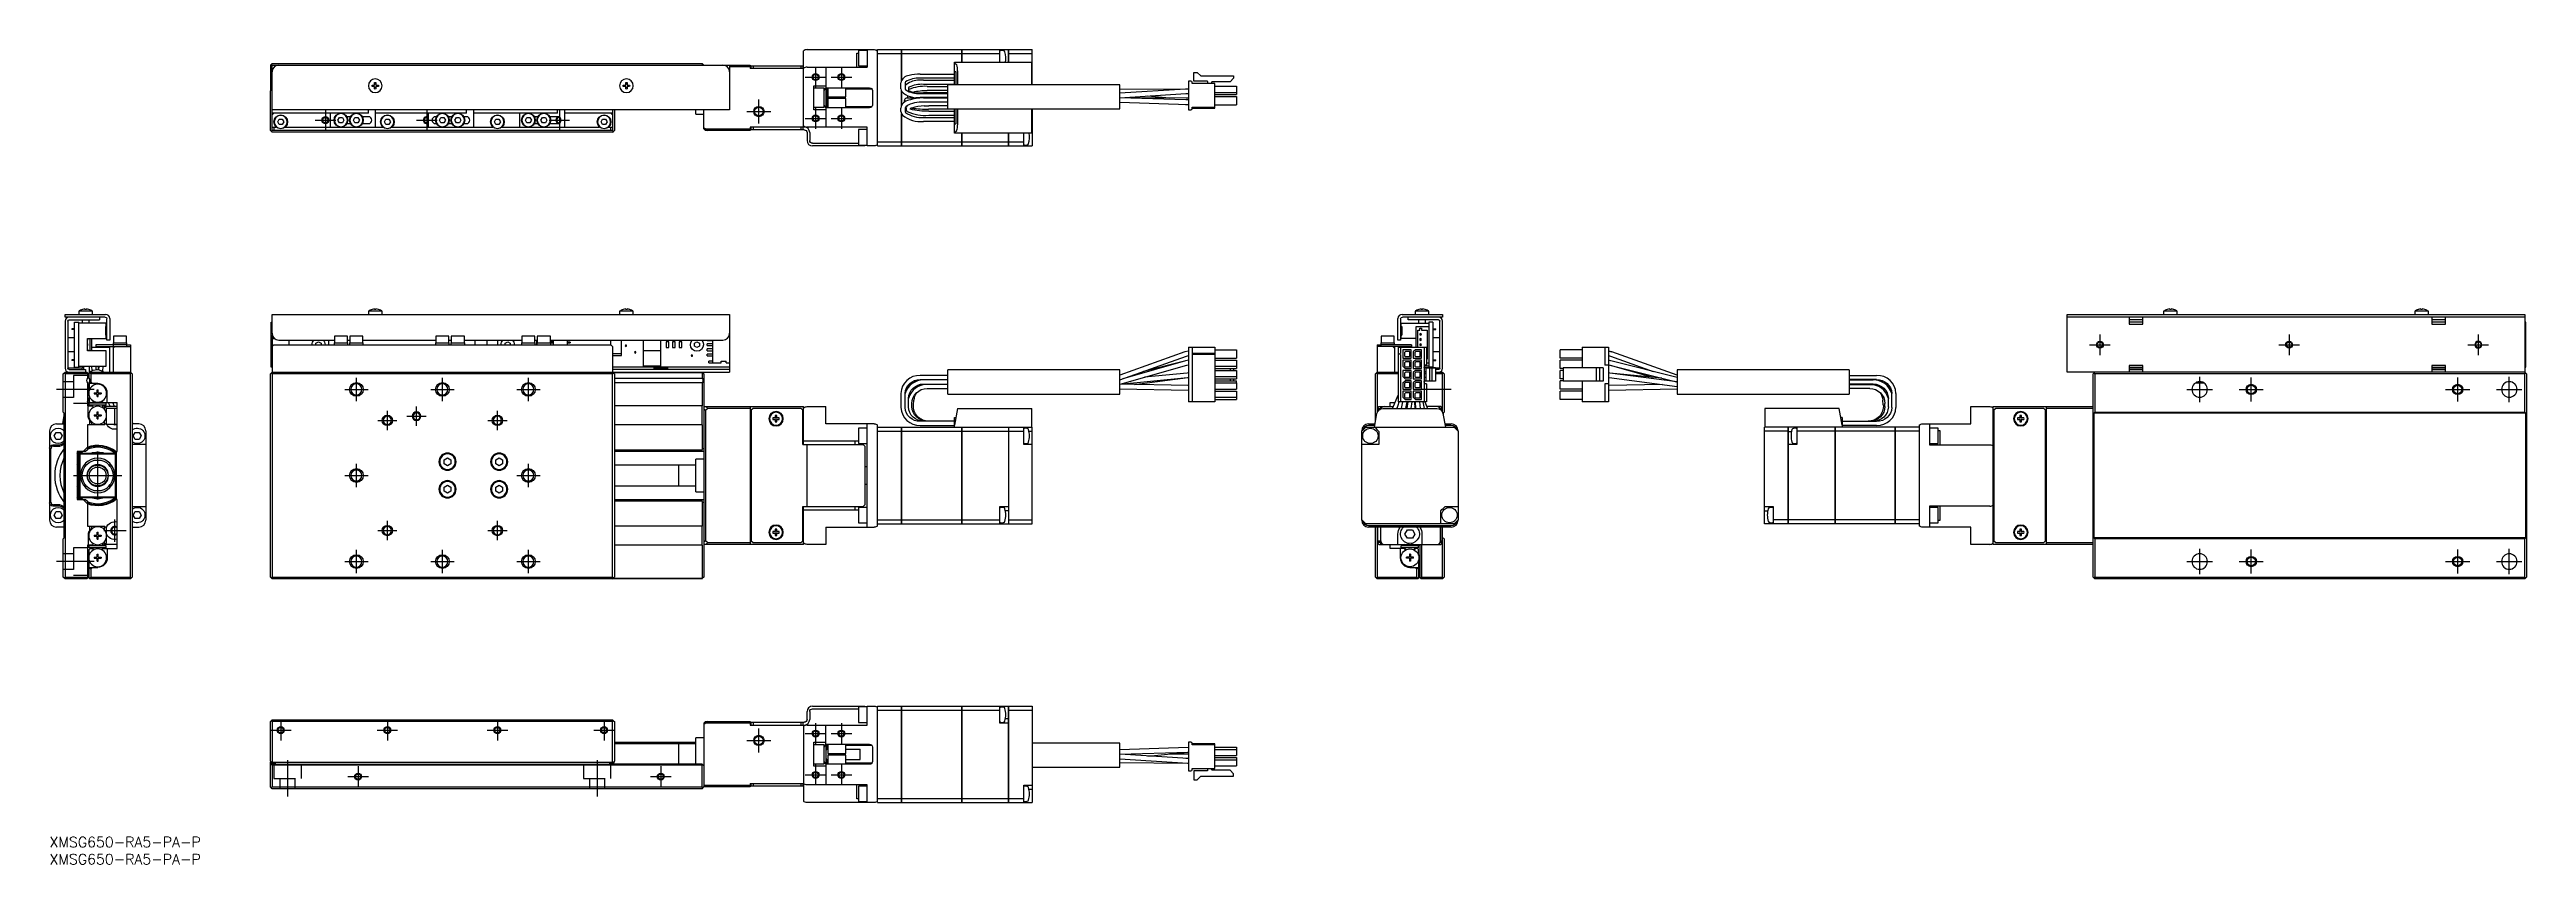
# Model space of a CAD drawing. Extents: x 0 to 720, y -8 to 229.
import ezdxf

# ---------------------------------------------------------------- set-up
doc = ezdxf.new("R2010")
doc.units = 0
doc.header["$LTSCALE"] = 0.5
doc.linetypes.add('CENTER', pattern=[50.8, 31.75, -6.35, 6.35, -6.35])
doc.linetypes.add('DASHED', pattern=[19.05, 12.7, -6.35])
for name, color, linetype in [('MSM_CENTER', 1, 'CENTER'), ('MSM_CONTINUOUS', 7, 'CONTINUOUS'), ('MSM_DASHED', 4, 'DASHED'), ('MSM_NARROW', 5, 'CONTINUOUS'), ('MSM_PART_NUMBER', 7, 'CONTINUOUS')]:
    doc.layers.add(name, color=color, linetype=linetype)
doc.styles.get("Standard").update_dxf_attribs({"font": 'txt.shx', "height": 1, "bigfont": 'bigfont.shx'})

# ---------------------------------------------------------------- blocks, each defined once
blk = doc.blocks.new('*U2')
at = {"layer": 'MSM_PART_NUMBER'}
blk.add_text('XMSG650-RA5-PA-P', height=3, dxfattribs=at).set_placement((0, -3))
blk = doc.blocks.new('*U3')
at = {"layer": 'MSM_PART_NUMBER'}
blk.add_text('XMSG650-RA5-PA-P', height=3, dxfattribs=at).set_placement((0, -8))

msp = doc.modelspace()

# ---------------------------------------------------------------- linework, layer by layer
at = {"layer": 'MSM_CENTER'}
for p, q in [((222.7, 223.7), (222.7, 217.7)), ((230.2, 223.7), (230.2, 217.7)), ((219.7, 220.7), (225.7, 220.7)), ((227.2, 220.7), (233.2, 220.7)), ((80.2, 211.2), (80.2, 205.2)), ((109.7, 211.2), (109.7, 205.2)), ((148.2, 211.2), (148.2, 205.2)), ((202.7, 210.7), (209.7, 210.7)), ((206.2, 207.2), (206.2, 214.2)), ((222.7, 211.7), (222.7, 205.7)), ((230.2, 211.7), (230.2, 205.7)), ((77.2, 208.2), (83.2, 208.2)), ((106.7, 208.2), (112.7, 208.2)), ((145.2, 208.2), (151.2, 208.2)), ((219.7, 208.7), (225.7, 208.7)), ((227.2, 208.7), (233.2, 208.7)), ((596.05, 145.98), (596.05, 139.98)), ((651.05, 145.98), (651.05, 139.98)), ((706.05, 145.98), (706.05, 139.98)), ((593.05, 142.98), (599.05, 142.98)), ((648.05, 142.98), (654.05, 142.98)), ((703.05, 142.98), (709.05, 142.98)), ((13, 129.98), (2, 129.98)), ((85.8, 129.98), (92.6, 129.98)), ((89.2, 126.58), (89.2, 133.38)), ((110.8, 129.98), (117.6, 129.98)), ((114.2, 126.58), (114.2, 133.38)), ((135.8, 129.98), (142.6, 129.98)), ((139.2, 126.58), (139.2, 133.38)), ((407.47, 129.98), (396.47, 129.98)), ((621.35, 129.98), (628.75, 129.98)), ((625.05, 126.28), (625.05, 133.68)), ((636.55, 129.98), (643.55, 129.98)), ((640.05, 126.48), (640.05, 133.48)), ((696.55, 129.98), (703.55, 129.98)), ((700.05, 126.48), (700.05, 133.48)), ((711.35, 129.98), (718.75, 129.98)), ((715.05, 126.28), (715.05, 133.68)), ((98.2, 118.18), (98.2, 123.78)), ((106.7, 119.38), (106.7, 124.98)), ((130.2, 118.18), (130.2, 123.78)), ((95.4, 120.98), (101, 120.98)), ((103.9, 122.18), (109.5, 122.18)), ((127.4, 120.98), (133, 120.98)), ((14, 97.98), (14, 111.98)), ((89.2, 101.58), (89.2, 108.38)), ((139.2, 101.58), (139.2, 108.38)), ((7, 104.98), (21, 104.98)), ((85.8, 104.98), (92.6, 104.98)), ((135.8, 104.98), (142.6, 104.98)), ((15.75, 88.98), (22.25, 88.98)), ((19, 85.73), (19, 92.23)), ((95.4, 88.98), (101, 88.98)), ((98.2, 86.18), (98.2, 91.78)), ((127.4, 88.98), (133, 88.98)), ((130.2, 86.18), (130.2, 91.78)), ((13, 79.98), (2, 79.98)), ((85.8, 79.98), (92.6, 79.98)), ((89.2, 76.58), (89.2, 83.38)), ((110.8, 79.98), (117.6, 79.98)), ((114.2, 76.58), (114.2, 83.38)), ((135.8, 79.98), (142.6, 79.98)), ((139.2, 76.58), (139.2, 83.38)), ((621.35, 79.98), (628.75, 79.98)), ((625.05, 76.28), (625.05, 83.68)), ((636.55, 79.98), (643.55, 79.98)), ((640.05, 76.48), (640.05, 83.48)), ((696.55, 79.98), (703.55, 79.98)), ((700.05, 76.48), (700.05, 83.48)), ((711.35, 79.98), (718.75, 79.98)), ((715.05, 76.28), (715.05, 83.68)), ((64.2, 31), (70.2, 31)), ((67.2, 34), (67.2, 28)), ((95.2, 31), (101.2, 31)), ((98.2, 34), (98.2, 28)), ((127.2, 31), (133.2, 31)), ((130.2, 34), (130.2, 28)), ((158.2, 31), (164.2, 31)), ((161.2, 34), (161.2, 28)), ((206.2, 24.5), (206.2, 31.5)), ((219.7, 30), (225.7, 30)), ((222.7, 33), (222.7, 27)), ((227.2, 30), (233.2, 30)), ((230.2, 33), (230.2, 27)), ((69.2, 22.3), (69.2, 11.7)), ((159.2, 22.3), (159.2, 11.7)), ((202.7, 28), (209.7, 28)), ((86.7, 17.5), (92.7, 17.5)), ((89.7, 20.5), (89.7, 14.5)), ((174.7, 17.5), (180.7, 17.5)), ((177.7, 20.5), (177.7, 14.5)), ((219.7, 18), (225.7, 18)), ((222.7, 21), (222.7, 15)), ((227.2, 18), (233.2, 18)), ((230.2, 21), (230.2, 15))]:
    msp.add_line(p, q, dxfattribs=at)
at = {"layer": 'MSM_CONTINUOUS'}
for p, q in [((64.2, 224.2), (64.7, 224.7)), ((64.2, 224.2), (64.2, 217)), ((64.45, 224.45), (64.7, 224.2)), ((64.7, 224.7), (189.7, 224.7)), ((64.7, 224.2), (203.7, 224.2)), ((64.7, 205.2), (64.7, 224.2)), ((190.2, 224.2), (189.7, 224.7)), ((189.7, 224.2), (189.95, 224.45)), ((197.7, 224.2), (197.7, 211.2)), ((203.7, 223.7), (197.7, 223.7)), ((203.7, 224.2), (203.7, 223.2)), ((204, 224), (219, 224)), ((204, 223.2), (204, 224)), ((204.5, 224), (204.5, 223.2)), ((218.5, 223.2), (218.5, 224)), ((219, 224), (219, 223.2)), ((219.2, 223.22), (219.2, 228.32)), ((220.2, 228.7), (239.7, 228.7)), ((220.2, 223.6), (237.7, 223.6)), ((225.7, 223.6), (225.7, 217.58)), ((234.7, 223.6), (234.7, 227.65)), ((234.7, 227.65), (235.2, 227.65)), ((237.7, 228.45), (235.2, 228.45)), ((235.2, 228.45), (235.2, 223.95)), ((235.2, 223.95), (237.7, 223.95)), ((237.7, 228.7), (237.7, 223.6)), ((240.7, 200.7), (240.7, 228.7)), ((240.7, 228.7), (247.69, 228.7)), ((240.7, 227.55), (247.69, 227.55)), ((247.69, 219.65), (247.69, 228.7)), ((247.7, 228.69), (247.69, 228.69)), ((247.7, 227.55), (247.69, 227.55)), ((247.7, 228.7), (265.19, 228.7)), ((247.7, 228.7), (247.7, 219.67)), ((247.7, 227.55), (265.19, 227.55)), ((263.1, 218.47), (263.1, 225)), ((263.1, 225), (285.6, 225)), ((263.1, 224.9), (263.71, 224.3)), ((265.19, 225), (265.19, 228.7)), ((265.2, 228.69), (265.19, 228.69)), ((265.2, 227.55), (265.19, 227.55)), ((265.2, 228.7), (265.2, 225)), ((265.2, 228.7), (278.8, 228.7)), ((265.2, 227.55), (276.3, 227.55)), ((276.3, 225), (276.3, 228.7)), ((277.29, 228.37), (276.52, 228.44)), ((278.8, 225), (278.8, 228.7)), ((278.8, 228.69), (278.81, 228.69)), ((278.8, 227.55), (278.81, 227.55)), ((278.81, 228.7), (285.7, 228.7)), ((278.81, 228.7), (278.81, 225)), ((278.81, 227.55), (285.7, 227.55)), ((285.6, 218.47), (285.6, 225)), ((285.7, 218.47), (285.7, 228.7)), ((64.7, 217.7), (64.2, 217.7)), ((64.7, 217.5), (64.2, 217.5)), ((64.2, 216.7), (64.6, 217.1)), ((64.3, 216.9), (64.2, 217)), ((64.2, 205.2), (64.2, 216.7)), ((64.3, 216.8), (64.3, 217)), ((64.4, 221.4), (64.4, 220.2)), ((64.4, 221.4), (64.7, 221.4)), ((64.4, 220.2), (64.7, 220.2)), ((64.7, 217.9), (64.5, 217.7)), ((64.7, 217.3), (64.6, 217.3)), ((64.6, 217.1), (64.7, 217.2)), ((64.6, 217.1), (64.7, 217)), ((93.78, 218.4), (94.5, 218.4)), ((94.5, 218), (93.78, 218)), ((94.5, 218.4), (94.5, 219.13)), ((94.5, 217.28), (94.5, 218)), ((94.9, 219.13), (94.9, 218.4)), ((94.9, 218.4), (95.63, 218.4)), ((95.63, 218), (94.9, 218)), ((94.9, 218), (94.9, 217.28)), ((166.78, 218.4), (167.5, 218.4)), ((167.5, 218), (166.78, 218)), ((167.5, 218.4), (167.5, 219.13)), ((167.5, 217.28), (167.5, 218)), ((167.9, 219.13), (167.9, 218.4)), ((167.9, 218.4), (168.63, 218.4)), ((168.63, 218), (167.9, 218)), ((167.9, 218), (167.9, 217.28)), ((219.2, 223.2), (203.7, 223.2)), ((219.2, 206.2), (219.2, 223.2)), ((222.2, 211.2), (222.2, 218.2)), ((222.2, 218.2), (225.7, 218.2)), ((225.2, 217.45), (222.2, 217.45)), ((225.2, 211.95), (225.2, 217.45)), ((225.7, 217.58), (225.8, 217.58)), ((225.72, 217.55), (225.8, 217.58)), ((225.8, 211.83), (225.8, 217.58)), ((226, 217.2), (225.8, 217)), ((226, 217.6), (238.4, 217.6)), ((226.3, 217.2), (226, 217.2)), ((226, 217.2), (226, 212.2)), ((226.3, 217.6), (226.3, 214.95)), ((231.5, 214.95), (231.5, 217.6)), ((239.1, 217.2), (231.5, 217.2)), ((239.2, 216.8), (239.2, 212.6)), ((247.5, 217.31), (247.5, 219.05)), ((247.69, 216.6), (247.69, 212.36)), ((247.7, 212.38), (247.7, 216.59)), ((248.7, 219.05), (248.7, 217.31)), ((249.7, 217.65), (249.7, 216.91)), ((252.05, 216.13), (254.1, 216.2)), ((253.1, 221.6), (263.1, 221.6)), ((263.1, 220.4), (253.1, 220.4)), ((254.1, 219.8), (263.1, 219.8)), ((263.1, 218.6), (254.1, 218.6)), ((254.1, 216.2), (261.1, 216.2)), ((255.1, 218), (261.1, 218)), ((261.1, 216.8), (255.1, 216.8)), ((311.1, 218.47), (261.1, 218.47)), ((261.1, 211.47), (261.1, 218.47)), ((263.1, 222.3), (263.49, 222.3)), ((263.49, 222.3), (263.49, 218.47)), ((263.97, 222.52), (263.97, 218.47)), ((311.1, 211.47), (311.1, 218.47)), ((330.77, 217.25), (311.1, 217.1)), ((330.24, 217.2), (311.1, 216.01)), ((331.1, 217.24), (330.24, 217.2)), ((331.1, 217.26), (330.5, 217.25)), ((331.1, 217.26), (330.77, 217.25)), ((331.82, 219.52), (331.1, 219.52)), ((331.1, 219.52), (331.1, 211.24)), ((332.12, 218.81), (332.12, 219.22)), ((338.75, 218.81), (332.12, 218.81)), ((332.65, 219.56), (332.65, 222.09)), ((332.65, 222.09), (333.65, 222.09)), ((336.5, 219.56), (332.65, 219.56)), ((333.65, 222.09), (334.67, 221.07)), ((334.67, 221.07), (344.21, 221.07)), ((336.65, 219.41), (336.65, 218.81)), ((337.8, 218.81), (337.8, 219.09)), ((343.21, 219.37), (338.08, 219.37)), ((338.75, 211.7), (338.75, 218.81)), ((338.75, 218.08), (345.1, 218.08)), ((338.75, 216.28), (345.1, 216.28)), ((344.21, 220.37), (343.21, 219.37)), ((344.21, 221.07), (344.21, 220.37)), ((345.1, 218.08), (345.1, 215.68)), ((197.7, 211.2), (64.7, 211.2)), ((92.7, 210.2), (64.7, 210.2)), ((64.7, 209.7), (65.2, 210.2)), ((81.7, 206.2), (81.7, 210.2)), ((83.84, 208.2), (84.27, 208.95)), ((84.27, 208.95), (85.14, 208.95)), ((85.14, 208.95), (85.57, 208.2)), ((87.47, 209.2), (86.44, 209.2)), ((88.34, 208.2), (88.77, 208.95)), ((88.77, 208.95), (89.64, 208.95)), ((89.64, 208.95), (90.07, 208.2)), ((92.7, 209.2), (90.94, 209.2)), ((92.7, 210.2), (92.7, 211.2)), ((94.7, 211.2), (94.7, 206.2)), ((121.2, 210.2), (94.7, 210.2)), ((110.2, 206.2), (110.2, 210.2)), ((112.47, 209.2), (112.2, 209.2)), ((113.34, 208.2), (113.77, 208.95)), ((113.77, 208.95), (114.64, 208.95)), ((114.64, 208.95), (115.07, 208.2)), ((116.97, 209.2), (115.94, 209.2)), ((117.84, 208.2), (118.27, 208.95)), ((118.27, 208.95), (119.14, 208.95)), ((119.14, 208.95), (119.57, 208.2)), ((121.2, 209.2), (120.44, 209.2)), ((121.2, 210.2), (121.2, 211.2)), ((123.2, 211.2), (123.2, 206.2)), ((147.7, 210.2), (123.2, 210.2)), ((136.7, 206.2), (136.7, 210.2)), ((138.34, 208.2), (138.77, 208.95)), ((138.77, 208.95), (139.64, 208.95)), ((139.64, 208.95), (140.07, 208.2)), ((141.97, 209.2), (140.94, 209.2)), ((142.84, 208.2), (143.27, 208.95)), ((143.27, 208.95), (144.14, 208.95)), ((144.14, 208.95), (144.57, 208.2)), ((147.7, 209.2), (145.44, 209.2)), ((147.7, 210.2), (147.7, 211.2)), ((149.7, 211.2), (149.7, 206.2)), ((163.7, 210.2), (149.7, 210.2)), ((163.2, 210.2), (163.7, 209.7)), ((163.7, 211.2), (163.7, 205.2)), ((164.2, 211.2), (164.2, 205.2)), ((187.9, 209.95), (187.9, 211.2)), ((187.9, 209.95), (190.2, 209.95)), ((190.2, 205.7), (190.2, 211.2)), ((222.2, 211.95), (225.2, 211.95)), ((225.7, 211.2), (222.2, 211.2)), ((225.7, 211.83), (225.8, 211.83)), ((225.7, 211.83), (225.7, 206.2)), ((225.8, 211.83), (225.71, 211.86)), ((225.8, 212.4), (226, 212.2)), ((226, 212.2), (226.3, 212.2)), ((238.4, 211.8), (226, 211.8)), ((226.3, 214.95), (231.5, 214.95)), ((231.5, 214.45), (226.3, 214.45)), ((226.3, 214.45), (226.3, 211.8)), ((231.5, 211.8), (231.5, 214.45)), ((231.5, 212.2), (239.1, 212.2)), ((247.5, 210.75), (247.5, 211.71)), ((247.69, 200.7), (247.69, 210)), ((247.7, 209.98), (247.7, 200.7)), ((248.54, 213.72), (248.51, 213.91)), ((248.66, 213.53), (248.54, 213.72)), ((248.7, 211.72), (248.7, 210.75)), ((249.03, 211.74), (249.04, 211.78)), ((249.04, 211.78), (249.11, 211.99)), ((249.5, 215.03), (249.51, 215.07)), ((249.5, 214.63), (249.5, 215.03)), ((249.51, 214.57), (249.5, 214.63)), ((249.51, 215.07), (249.56, 215.29)), ((250.23, 211.53), (250.17, 211.37)), ((253.1, 215.95), (261.1, 215.95)), ((261.1, 214.75), (253.1, 214.75)), ((254.1, 214.65), (261.1, 214.65)), ((261.1, 213.45), (254.1, 213.45)), ((254.1, 209), (263.1, 209)), ((261.1, 211.4), (255.56, 211.4)), ((255.59, 210.8), (263.1, 210.8)), ((263.1, 209.6), (255.59, 209.6)), ((255.69, 212.36), (255.64, 212.36)), ((261.1, 212.36), (255.66, 212.36)), ((261.1, 211.47), (311.1, 211.47)), ((263.1, 204.4), (263.1, 211.47)), ((263.49, 211.47), (263.49, 207.1)), ((263.97, 211.47), (263.97, 206.89)), ((285.6, 204.4), (285.6, 211.47)), ((285.7, 211.47), (285.7, 200.7)), ((330.31, 214.08), (311.1, 214.71)), ((311.1, 213.4), (330.99, 212.76)), ((311.12, 214.7), (330.32, 215.91)), ((330.44, 214.56), (311.12, 214.7)), ((325.58, 214.6), (319.26, 215.21)), ((330.27, 212.78), (331.1, 212.76)), ((331.1, 214.06), (330.31, 214.08)), ((330.32, 215.91), (331.1, 215.94)), ((331.1, 214.56), (330.44, 214.56)), ((330.99, 212.76), (331.1, 212.76)), ((331.1, 211.24), (331.82, 211.24)), ((332.12, 211.54), (332.12, 211.95)), ((332.12, 211.95), (338.75, 211.95)), ((332.12, 211.7), (338.75, 211.7)), ((338.75, 215.68), (345.1, 215.68)), ((338.75, 215.08), (345.1, 215.08)), ((338.75, 212.68), (345.1, 212.68)), ((345.1, 215.08), (345.1, 212.68)), ((64.7, 204.7), (64.2, 205.2)), ((64.7, 205.2), (64.45, 204.95)), ((64.7, 206.2), (65.88, 206.2)), ((163.7, 205.2), (64.7, 205.2)), ((163.7, 204.7), (64.7, 204.7)), ((65.2, 206.2), (65.2, 205.2)), ((66.34, 207.7), (66.77, 208.45)), ((66.77, 206.95), (66.34, 207.7)), ((66.77, 208.45), (67.64, 208.45)), ((67.64, 206.95), (66.77, 206.95)), ((67.64, 208.45), (68.07, 207.7)), ((68.07, 207.7), (67.64, 206.95)), ((68.53, 206.2), (96.88, 206.2)), ((84.27, 207.45), (83.84, 208.2)), ((85.14, 207.45), (84.27, 207.45)), ((85.57, 208.2), (85.14, 207.45)), ((86.44, 207.2), (87.47, 207.2)), ((88.77, 207.45), (88.34, 208.2)), ((89.64, 207.45), (88.77, 207.45)), ((90.07, 208.2), (89.64, 207.45)), ((90.94, 207.2), (92.7, 207.2)), ((97.34, 207.7), (97.77, 208.45)), ((97.77, 206.95), (97.34, 207.7)), ((97.77, 208.45), (98.64, 208.45)), ((98.64, 206.95), (97.77, 206.95)), ((98.64, 208.45), (99.07, 207.7)), ((99.07, 207.7), (98.64, 206.95)), ((99.53, 206.2), (128.88, 206.2)), ((112.2, 207.2), (112.47, 207.2)), ((113.77, 207.45), (113.34, 208.2)), ((114.64, 207.45), (113.77, 207.45)), ((115.07, 208.2), (114.64, 207.45)), ((115.94, 207.2), (116.97, 207.2)), ((118.27, 207.45), (117.84, 208.2)), ((119.14, 207.45), (118.27, 207.45)), ((119.57, 208.2), (119.14, 207.45)), ((120.44, 207.2), (121.2, 207.2)), ((129.34, 207.7), (129.77, 208.45)), ((129.77, 206.95), (129.34, 207.7)), ((129.77, 208.45), (130.64, 208.45)), ((130.64, 206.95), (129.77, 206.95)), ((130.64, 208.45), (131.07, 207.7)), ((131.07, 207.7), (130.64, 206.95)), ((131.53, 206.2), (159.88, 206.2)), ((138.77, 207.45), (138.34, 208.2)), ((139.64, 207.45), (138.77, 207.45)), ((140.07, 208.2), (139.64, 207.45)), ((140.94, 207.2), (141.97, 207.2)), ((143.27, 207.45), (142.84, 208.2)), ((144.14, 207.45), (143.27, 207.45)), ((144.57, 208.2), (144.14, 207.45)), ((145.44, 207.2), (147.7, 207.2)), ((160.34, 207.7), (160.77, 208.45)), ((160.77, 206.95), (160.34, 207.7)), ((160.77, 208.45), (161.64, 208.45)), ((161.64, 206.95), (160.77, 206.95)), ((161.64, 208.45), (162.07, 207.7)), ((162.07, 207.7), (161.64, 206.95)), ((162.53, 206.2), (163.7, 206.2)), ((163.2, 205.2), (163.2, 206.2)), ((163.95, 204.95), (163.7, 205.2)), ((163.7, 204.7), (163.95, 204.95)), ((164.2, 205.2), (163.95, 204.95)), ((190.2, 206.01), (190.82, 205.7)), ((190.7, 205.2), (190.2, 205.7)), ((203.7, 205.2), (190.7, 205.2)), ((190.82, 205.7), (191.32, 205.2)), ((190.82, 205.7), (203.7, 205.7)), ((203.7, 206.2), (203.7, 205.2)), ((219.4, 206.2), (203.7, 206.2)), ((204, 205.4), (204, 206.2)), ((219.4, 205.4), (204, 205.4)), ((204.5, 206.2), (204.5, 205.4)), ((218.5, 205.4), (218.5, 206.2)), ((219, 206.2), (219, 205.4)), ((237.7, 206.2), (220.2, 206.2)), ((220.2, 204.6), (220.2, 202.3)), ((221, 204.6), (221, 202.3)), ((237.7, 205.45), (235.2, 205.45)), ((235.2, 205.45), (235.2, 200.95)), ((237.7, 200.7), (237.7, 206.2)), ((240.7, 201.86), (247.69, 201.86)), ((247.7, 201.86), (247.69, 201.86)), ((247.7, 201.86), (265.19, 201.86)), ((263.1, 207.8), (254.1, 207.8)), ((263.1, 207.1), (263.49, 207.1)), ((263.71, 205.11), (263.1, 204.51)), ((285.6, 204.4), (263.1, 204.4)), ((265.19, 200.7), (265.19, 204.4)), ((265.2, 201.86), (265.19, 201.86)), ((265.2, 204.4), (265.2, 200.7)), ((265.2, 201.86), (278.8, 201.86)), ((278.8, 200.7), (278.8, 204.4)), ((278.8, 201.86), (278.81, 201.86)), ((278.81, 204.4), (278.81, 200.7)), ((278.81, 201.86), (283.2, 201.86)), ((283.2, 200.7), (283.2, 204.4)), ((285.6, 204.45), (285.7, 204.45)), ((221.8, 201.5), (235.2, 201.5)), ((237, 200.7), (221.8, 200.7)), ((235.2, 200.95), (237.7, 200.95)), ((236.5, 200.7), (236.5, 200.95)), ((237, 200.95), (237, 200.7)), ((239.7, 200.7), (237.7, 200.7)), ((240.7, 200.7), (247.69, 200.7)), ((247.7, 200.71), (247.69, 200.71)), ((247.7, 200.7), (265.19, 200.7)), ((265.2, 200.71), (265.19, 200.71)), ((265.2, 200.7), (278.8, 200.7)), ((278.8, 200.71), (278.81, 200.71)), ((278.81, 200.7), (285.7, 200.7)), ((283.41, 200.97), (284.18, 201.04)), ((4.5, 151.78), (16.3, 151.78)), ((4.5, 150.98), (4.5, 151.78)), ((8.5, 152.68), (8.5, 151.78)), ((12.5, 152.68), (8.5, 152.68)), ((9.57, 153.24), (9.55, 153.24)), ((10.3, 153.24), (10.3, 153.37)), ((10.7, 153.24), (10.3, 153.24)), ((10.7, 153.37), (10.7, 153.24)), ((11.45, 153.24), (11.43, 153.24)), ((12.5, 151.78), (12.5, 152.68)), ((64.7, 146.28), (64.7, 151.78)), ((64.7, 151.78), (197.7, 151.78)), ((92.7, 152.68), (92.7, 151.78)), ((96.7, 152.68), (92.7, 152.68)), ((93.78, 153.24), (93.75, 153.24)), ((94.5, 153.24), (94.5, 153.37)), ((94.9, 153.24), (94.5, 153.24)), ((94.9, 153.37), (94.9, 153.24)), ((95.65, 153.24), (95.63, 153.24)), ((96.7, 151.78), (96.7, 152.68)), ((165.7, 152.68), (165.7, 151.78)), ((169.7, 152.68), (165.7, 152.68)), ((166.78, 153.24), (166.75, 153.24)), ((167.5, 153.24), (167.5, 153.37)), ((167.9, 153.24), (167.5, 153.24)), ((167.9, 153.37), (167.9, 153.24)), ((168.65, 153.24), (168.63, 153.24)), ((169.7, 151.78), (169.7, 152.68)), ((197.7, 151.78), (197.7, 134.98)), ((393.17, 151.78), (404.97, 151.78)), ((396.97, 152.68), (396.97, 151.78)), ((400.97, 152.68), (396.97, 152.68)), ((398.04, 153.24), (398.02, 153.24)), ((398.77, 153.24), (398.77, 153.37)), ((399.17, 153.24), (398.77, 153.24)), ((399.17, 153.37), (399.17, 153.24)), ((399.92, 153.24), (399.9, 153.24)), ((400.97, 151.78), (400.97, 152.68)), ((404.97, 151.78), (404.97, 150.98)), ((586.55, 134.98), (586.55, 151.78)), ((586.55, 151.78), (719.55, 151.78)), ((614.55, 152.68), (614.55, 151.78)), ((618.55, 152.68), (614.55, 152.68)), ((615.62, 153.24), (615.6, 153.24)), ((616.35, 153.24), (616.35, 153.37)), ((616.75, 153.24), (616.35, 153.24)), ((616.75, 153.37), (616.75, 153.24)), ((617.5, 153.24), (617.48, 153.24)), ((618.55, 151.78), (618.55, 152.68)), ((687.55, 152.68), (687.55, 151.78)), ((691.55, 152.68), (687.55, 152.68)), ((688.62, 153.24), (688.6, 153.24)), ((689.35, 153.24), (689.35, 153.37)), ((689.75, 153.24), (689.35, 153.24)), ((689.75, 153.37), (689.75, 153.24)), ((690.5, 153.24), (690.48, 153.24)), ((691.55, 151.78), (691.55, 152.68)), ((719.55, 151.78), (719.55, 134.98)), ((16.2, 150.98), (4.5, 150.98)), ((4.5, 149.78), (4.5, 136.18)), ((5.3, 149.78), (5.3, 136.18)), ((7.3, 144.98), (5.3, 144.98)), ((5.7, 150.18), (14.5, 150.18)), ((7.3, 147.61), (6.5, 147.61)), ((6.5, 147.61), (6.5, 147.36)), ((7.3, 147.36), (6.5, 147.36)), ((7.3, 149.48), (8.5, 149.48)), ((7.3, 136.48), (7.3, 149.48)), ((8.5, 136.48), (8.5, 149.48)), ((16.5, 149.23), (8.5, 149.23)), ((9.5, 150.18), (9.5, 149.23)), ((11, 141.23), (11, 144.73)), ((11, 144.73), (16.5, 144.73)), ((11.5, 149.23), (11.5, 150.18)), ((11.7, 144.73), (11.7, 141.23)), ((12.2, 144.73), (12.2, 141.23)), ((14.5, 150.98), (14.5, 150.18)), ((16.5, 148.23), (16.4, 148.23)), ((16.4, 145.73), (16.4, 148.23)), ((16.4, 147.43), (16.5, 147.43)), ((16.4, 147.06), (16.5, 147.06)), ((16.4, 146.91), (16.5, 146.91)), ((16.4, 146.53), (16.5, 146.53)), ((16.5, 145.73), (16.4, 145.73)), ((16.5, 148.23), (16.5, 149.23)), ((16.5, 146.53), (16.5, 147.43)), ((16.5, 144.73), (16.5, 145.73)), ((16.7, 144.28), (16.7, 150.48)), ((17.5, 144.28), (16.7, 144.28)), ((17.5, 150.58), (17.5, 144.28)), ((18.6, 145.48), (18.6, 143.48)), ((22.4, 145.48), (18.6, 145.48)), ((22.4, 143.48), (22.4, 145.48)), ((64.4, 149.48), (64.7, 149.48)), ((64.4, 136.48), (64.4, 149.48)), ((64.78, 145.73), (64.7, 145.73)), ((64.7, 145.73), (64.7, 134.98)), ((64.7, 144.73), (65.44, 144.73)), ((66.7, 144.28), (82.8, 144.28)), ((69.7, 142.98), (69.7, 144.28)), ((81.1, 144.28), (81.1, 142.98)), ((82.8, 145.48), (82.8, 143.48)), ((86.6, 145.48), (82.8, 145.48)), ((86.6, 143.48), (86.6, 145.48)), ((86.6, 144.28), (87.3, 144.28)), ((87.3, 145.48), (87.3, 143.48)), ((91.1, 145.48), (87.3, 145.48)), ((91.1, 143.48), (91.1, 145.48)), ((91.1, 144.28), (112.3, 144.28)), ((112.3, 145.48), (112.3, 143.48)), ((116.1, 145.48), (112.3, 145.48)), ((116.1, 143.48), (116.1, 145.48)), ((116.1, 144.28), (116.8, 144.28)), ((116.8, 145.48), (116.8, 143.48)), ((120.6, 145.48), (116.8, 145.48)), ((120.6, 143.48), (120.6, 145.48)), ((120.6, 144.28), (137.3, 144.28)), ((123.7, 142.98), (123.7, 144.28)), ((127.1, 144.28), (127.1, 142.98)), ((130.3, 142.98), (130.3, 144.28)), ((137.3, 145.48), (137.3, 143.48)), ((141.1, 145.48), (137.3, 145.48)), ((141.1, 143.48), (141.1, 145.48)), ((141.1, 144.28), (141.8, 144.28)), ((141.8, 145.48), (141.8, 143.48)), ((145.6, 145.48), (141.8, 145.48)), ((145.6, 143.48), (145.6, 145.48)), ((145.6, 144.28), (195.7, 144.28)), ((146.54, 142.98), (146.54, 144.28)), ((150.44, 144.28), (150.44, 142.98)), ((163.1, 144.28), (163.1, 142.98)), ((166.3, 139.83), (166.3, 144.28)), ((172.7, 136.73), (172.7, 144.28)), ((177.7, 136.73), (177.7, 144.28)), ((191.2, 144.23), (191.2, 144.28)), ((191.2, 144.23), (192.7, 144.23)), ((192.7, 144.28), (192.7, 137.73)), ((387.07, 145.48), (387.07, 143.48)), ((390.87, 145.48), (387.07, 145.48)), ((390.87, 143.48), (390.87, 145.48)), ((391.97, 144.28), (391.97, 150.58)), ((392.77, 144.28), (391.97, 144.28)), ((392.77, 150.48), (392.77, 144.28)), ((392.97, 149.23), (400.97, 149.23)), ((392.97, 148.23), (392.97, 149.23)), ((392.97, 148.23), (393.07, 148.23)), ((392.97, 147.43), (392.97, 146.53)), ((393.07, 147.43), (392.97, 147.43)), ((393.07, 147.06), (392.97, 147.06)), ((393.07, 146.91), (392.97, 146.91)), ((393.07, 146.53), (392.97, 146.53)), ((392.97, 144.73), (392.97, 145.73)), ((392.97, 145.73), (393.07, 145.73)), ((397.27, 144.73), (392.97, 144.73)), ((393.07, 148.23), (393.07, 145.73)), ((404.97, 150.98), (393.27, 150.98)), ((394.97, 150.18), (394.97, 150.98)), ((403.77, 150.18), (394.97, 150.18)), ((397.27, 142.23), (397.27, 148.23)), ((397.27, 148.23), (400.97, 148.23)), ((397.77, 142.23), (397.77, 147.23)), ((397.77, 147.23), (398.32, 147.23)), ((397.97, 150.18), (397.97, 149.23)), ((398.32, 147.23), (398.32, 147.73)), ((398.32, 147.73), (398.82, 147.73)), ((398.82, 147.73), (398.82, 147.23)), ((398.82, 147.23), (400.47, 147.23)), ((399.97, 149.23), (399.97, 150.18)), ((400.47, 147.23), (400.47, 138.73)), ((400.97, 149.48), (400.97, 136.48)), ((402.17, 149.48), (400.97, 149.48)), ((402.17, 149.48), (402.17, 136.48)), ((402.17, 147.61), (402.97, 147.61)), ((402.17, 147.36), (402.97, 147.36)), ((404.17, 144.98), (402.17, 144.98)), ((402.97, 147.36), (402.97, 147.61)), ((404.17, 136.18), (404.17, 149.78)), ((404.97, 136.18), (404.97, 149.78)), ((719.55, 150.98), (586.55, 150.98)), ((604.55, 150.98), (604.55, 148.98)), ((608.55, 150.18), (604.55, 150.18)), ((608.55, 149.48), (604.55, 149.48)), ((604.55, 148.98), (608.55, 148.98)), ((608.55, 148.98), (608.55, 150.98)), ((692.55, 150.98), (692.55, 148.98)), ((696.55, 150.18), (692.55, 150.18)), ((696.55, 149.48), (692.55, 149.48)), ((692.55, 148.98), (696.55, 148.98)), ((696.55, 148.98), (696.55, 150.98)), ((719.85, 149.48), (719.55, 149.48)), ((719.85, 136.48), (719.85, 149.48)), ((5.3, 140.98), (7.3, 140.98)), ((6.5, 138.61), (6.5, 138.36)), ((7.3, 138.61), (6.5, 138.61)), ((7.3, 138.36), (6.5, 138.36)), ((16.5, 141.23), (11, 141.23)), ((12.2, 142.23), (17.47, 142.23)), ((22.5, 142.98), (13.5, 142.98)), ((13.5, 142.98), (13.5, 142.48)), ((13.5, 142.48), (23.5, 142.48)), ((16.5, 136.73), (16.5, 141.23)), ((17.47, 142.23), (17.47, 134.98)), ((18.5, 143.48), (18.5, 134.98)), ((18.5, 143.48), (22.5, 143.48)), ((18.5, 141.98), (19, 142.48)), ((22.5, 142.48), (22.5, 143.48)), ((22.5, 142.98), (23.5, 142.98)), ((23.5, 142.98), (23.5, 134.98)), ((65.2, 142.98), (64.7, 142.48)), ((65.2, 142.98), (163.2, 142.98)), ((77.45, 143.42), (78.2, 143.85)), ((77.45, 142.98), (77.45, 143.42)), ((78.2, 143.85), (78.95, 143.42)), ((78.95, 143.42), (78.95, 142.98)), ((82.7, 143.48), (82.7, 142.98)), ((82.7, 143.48), (86.7, 143.48)), ((86.7, 142.98), (86.7, 143.48)), ((87.2, 143.48), (87.2, 142.98)), ((87.2, 143.48), (91.2, 143.48)), ((91.2, 142.98), (91.2, 143.48)), ((112.2, 143.48), (112.2, 142.98)), ((112.2, 143.48), (116.2, 143.48)), ((116.2, 142.98), (116.2, 143.48)), ((116.7, 143.48), (116.7, 142.98)), ((116.7, 143.48), (120.7, 143.48)), ((120.7, 142.98), (120.7, 143.48)), ((132.45, 143.42), (133.2, 143.85)), ((132.45, 142.98), (132.45, 143.42)), ((133.2, 143.85), (133.95, 143.42)), ((133.95, 143.42), (133.95, 142.98)), ((137.2, 143.48), (137.2, 142.98)), ((137.2, 143.48), (141.2, 143.48)), ((141.2, 142.98), (141.2, 143.48)), ((141.52, 143.98), (141.52, 142.98)), ((141.8, 143.98), (141.52, 143.98)), ((141.7, 143.48), (141.7, 142.98)), ((141.7, 143.48), (145.7, 143.48)), ((145.6, 143.72), (145.74, 143.72)), ((145.74, 143.52), (145.6, 143.52)), ((145.7, 142.98), (145.7, 143.48)), ((145.74, 143.72), (145.81, 143.83)), ((145.81, 143.4), (145.74, 143.52)), ((146.54, 143.83), (145.81, 143.83)), ((146.54, 143.4), (145.81, 143.4)), ((146.1, 143.4), (146.1, 143.83)), ((150.44, 143.83), (151.18, 143.83)), ((151.18, 143.4), (150.44, 143.4)), ((150.88, 143.83), (150.88, 143.4)), ((151.18, 143.83), (151.24, 143.72)), ((151.24, 143.52), (151.18, 143.4)), ((151.24, 143.72), (151.49, 143.72)), ((151.49, 143.52), (151.24, 143.52)), ((151.49, 143.52), (151.49, 143.72)), ((163.7, 142.48), (163.2, 142.98)), ((163.7, 142.48), (163.7, 134.98)), ((163.7, 140.43), (166.3, 140.43)), ((163.7, 139.83), (166.3, 139.83)), ((177.7, 141.23), (172.7, 141.23)), ((179.21, 143.78), (179.21, 142.18)), ((180.01, 143.78), (179.21, 143.78)), ((179.21, 142.18), (180.01, 142.18)), ((180.01, 142.18), (180.01, 143.78)), ((181.11, 143.78), (181.11, 142.18)), ((181.91, 143.78), (181.11, 143.78)), ((181.11, 142.18), (181.91, 142.18)), ((181.91, 142.18), (181.91, 143.78)), ((183.82, 143.78), (183.02, 143.78)), ((183.02, 143.78), (183.02, 142.18)), ((183.02, 142.18), (183.82, 142.18)), ((183.82, 142.18), (183.82, 143.78)), ((187.45, 143.42), (188.2, 143.85)), ((187.45, 142.55), (187.45, 143.42)), ((188.2, 142.12), (187.45, 142.55)), ((188.2, 143.85), (188.95, 143.42)), ((188.95, 142.55), (188.2, 142.12)), ((188.95, 143.42), (188.95, 142.55)), ((192.7, 143.23), (191.2, 143.23)), ((191.2, 142.73), (191.2, 143.23)), ((191.2, 142.73), (192.7, 142.73)), ((192.7, 141.73), (191.2, 141.73)), ((191.2, 141.23), (191.2, 141.73)), ((191.2, 141.23), (192.7, 141.23)), ((192.7, 140.23), (191.2, 140.23)), ((191.2, 139.73), (191.2, 140.23)), ((191.2, 139.73), (192.7, 139.73)), ((192.7, 138.23), (191.7, 138.23)), ((191.7, 137.73), (191.7, 138.23)), ((191.7, 137.73), (195.2, 137.73)), ((195.2, 137.73), (195.2, 138.23)), ((195.2, 138.23), (196.7, 138.23)), ((196.7, 137.73), (196.7, 138.23)), ((196.7, 137.73), (197.7, 137.73)), ((330.07, 140.86), (311.1, 134.12)), ((311.1, 132.74), (330.51, 139.63)), ((311.19, 131.48), (330.61, 137.02)), ((330.25, 138.27), (312.04, 133.08)), ((330.34, 138.31), (318.03, 135.2)), ((331.1, 141.12), (330.07, 140.86)), ((331.1, 138.44), (330.25, 138.27)), ((331.1, 138.45), (330.34, 138.31)), ((330.5, 139.63), (331.1, 139.8)), ((330.51, 139.63), (331.1, 139.8)), ((330.61, 137.02), (331.1, 137.13)), ((331.1, 142.23), (331.1, 126.38)), ((331.1, 142.23), (338.75, 142.23)), ((332.12, 142.23), (332.12, 126.38)), ((338.75, 140.45), (332.12, 140.45)), ((338.75, 140.15), (332.12, 140.15)), ((338.75, 142.23), (338.75, 126.38)), ((338.75, 141.5), (345.1, 141.5)), ((338.75, 139.1), (345.1, 139.1)), ((338.75, 138.5), (345.1, 138.5)), ((345.1, 141.5), (345.1, 139.1)), ((345.1, 138.5), (345.1, 136.7)), ((385.97, 142.98), (386.97, 142.98)), ((385.97, 142.98), (385.97, 134.98)), ((390.97, 142.48), (385.97, 142.48)), ((386.97, 143.48), (386.97, 142.48)), ((386.97, 143.48), (390.97, 143.48)), ((395.97, 142.98), (386.97, 142.98)), ((390.47, 142.48), (390.97, 141.98)), ((390.97, 142.98), (390.97, 143.48)), ((390.97, 142.48), (390.97, 134.98)), ((395.97, 142.48), (390.97, 142.48)), ((392.01, 142.23), (400.29, 142.23)), ((392.01, 142.23), (392.01, 126.38)), ((392.62, 140.45), (392.72, 140.45)), ((392.72, 140.15), (392.62, 140.15)), ((392.72, 142.23), (392.72, 140.45)), ((392.72, 140.15), (392.72, 126.38)), ((395.85, 141.5), (393.45, 141.5)), ((393.45, 141.5), (393.45, 139.1)), ((393.45, 139.1), (395.85, 139.1)), ((395.85, 138.5), (393.45, 138.5)), ((393.45, 138.5), (393.45, 136.7)), ((394.15, 140.99), (393.9, 140.74)), ((393.9, 140.74), (393.9, 139.77)), ((393.9, 139.77), (394.15, 139.52)), ((394.15, 137.99), (393.9, 137.74)), ((393.9, 137.74), (393.9, 136.77)), ((395.4, 140.99), (394.15, 140.99)), ((394.15, 139.52), (395.4, 139.52)), ((395.4, 137.99), (394.15, 137.99)), ((395.4, 139.52), (395.4, 140.99)), ((395.4, 136.52), (395.4, 137.99)), ((395.85, 139.1), (395.85, 141.5)), ((395.85, 136.1), (395.85, 138.5)), ((395.97, 142.98), (395.97, 142.48)), ((397.05, 141.5), (396.45, 140.9)), ((396.45, 140.9), (396.45, 139.1)), ((396.45, 139.1), (398.85, 139.1)), ((397.05, 138.5), (396.45, 137.9)), ((396.45, 137.9), (396.45, 136.1)), ((397.15, 140.99), (396.9, 140.74)), ((396.9, 140.74), (396.9, 139.77)), ((396.9, 139.77), (397.15, 139.52)), ((397.15, 137.99), (396.9, 137.74)), ((396.9, 137.74), (396.9, 136.77)), ((398.85, 141.5), (397.05, 141.5)), ((398.85, 138.5), (397.05, 138.5)), ((398.4, 140.99), (397.15, 140.99)), ((397.15, 139.52), (398.4, 139.52)), ((398.4, 137.99), (397.15, 137.99)), ((398.4, 139.52), (398.4, 140.99)), ((398.4, 136.52), (398.4, 137.99)), ((398.85, 139.1), (398.85, 141.5)), ((398.85, 136.1), (398.85, 138.5)), ((399.58, 142.23), (399.58, 126.38)), ((400.29, 137.03), (399.58, 137.03)), ((400.29, 142.23), (400.29, 137.03)), ((400.47, 138.73), (400.29, 138.73)), ((400.29, 137.73), (400.97, 137.73)), ((402.17, 140.98), (404.17, 140.98)), ((402.17, 138.61), (402.97, 138.61)), ((402.17, 138.36), (402.97, 138.36)), ((402.97, 138.36), (402.97, 138.61)), ((439.15, 139.1), (439.15, 141.5)), ((445.5, 141.5), (439.15, 141.5)), ((445.5, 139.1), (439.15, 139.1)), ((445.5, 138.5), (439.15, 138.5)), ((439.15, 136.1), (439.15, 138.5)), ((445.5, 142.23), (453.15, 142.23)), ((445.5, 142.23), (445.5, 136.23)), ((452.13, 142.23), (452.13, 137.03)), ((453.15, 137.03), (452.13, 137.03)), ((453.15, 142.23), (453.15, 126.38)), ((454.19, 140.85), (453.15, 141.12)), ((454.18, 140.86), (453.15, 141.12)), ((453.15, 139.8), (453.75, 139.63)), ((453.91, 138.31), (453.15, 138.45)), ((453.15, 137.14), (453.59, 137.05)), ((453.15, 137.13), (453.64, 137.02)), ((453.59, 137.05), (472.93, 132.17)), ((453.64, 137.02), (465.96, 133.51)), ((453.74, 139.63), (466.22, 135.2)), ((473.15, 133.45), (453.91, 138.31)), ((473.15, 134.12), (454.18, 140.86)), ((604.55, 136.98), (604.55, 134.98)), ((608.55, 136.98), (604.55, 136.98)), ((608.55, 134.98), (608.55, 136.98)), ((692.55, 136.98), (692.55, 134.98)), ((696.55, 136.98), (692.55, 136.98)), ((696.55, 134.98), (696.55, 136.98)), ((4, 134.48), (4.5, 134.98)), ((4, 123.38), (4, 134.48)), ((4.5, 134.48), (4.25, 134.73)), ((4.5, 134.98), (10.8, 134.98)), ((11, 134.48), (4.5, 134.48)), ((4.5, 134.48), (4.5, 75.48)), ((5.5, 136.28), (5.5, 135.84)), ((5.5, 136.28), (9.5, 136.28)), ((5.7, 135.78), (10.5, 135.78)), ((7.3, 136.48), (8.5, 136.48)), ((8.5, 136.73), (16.5, 136.73)), ((9.5, 135.78), (9.5, 136.28)), ((9.65, 136.23), (9.5, 136.23)), ((9.9, 136.73), (9.9, 135.78)), ((10.5, 135.78), (10.5, 134.98)), ((10.8, 134.98), (11, 134.78)), ((11, 134.78), (11, 133.25)), ((11.67, 132.91), (11, 129.85)), ((11, 131.92), (11, 125.18)), ((11.5, 130.61), (11, 129.44)), ((11.48, 136.73), (11.54, 134.86)), ((11.7, 134.98), (11.5, 134.78)), ((11.5, 133.25), (11.5, 134.78)), ((11.5, 131.92), (11.5, 129.6)), ((14, 131.68), (11.5, 131.68)), ((12, 134.48), (11.6, 134.88)), ((12, 132.18), (11.65, 131.68)), ((11.7, 134.98), (23.5, 134.98)), ((12, 134.48), (12, 132.18)), ((23.5, 134.48), (12, 134.48)), ((12.5, 131.68), (12, 132.18)), ((12.11, 136.73), (12.35, 135.35)), ((13.62, 135.63), (13.43, 136.73)), ((13.86, 129.09), (13.86, 129.88)), ((13.86, 129.88), (14.15, 129.88)), ((14.12, 136.73), (14.09, 135.62)), ((14.15, 129.09), (14.15, 129.88)), ((14.3, 136.73), (14.2, 135.6)), ((15.46, 135.18), (15.6, 136.73)), ((23.5, 134.98), (24, 134.48)), ((23.75, 134.73), (23.5, 134.48)), ((23.5, 75.48), (23.5, 134.48)), ((24, 134.48), (24, 75.48)), ((64.7, 134.98), (64.2, 134.48)), ((64.2, 75.48), (64.2, 134.48)), ((64.7, 136.48), (64.4, 136.48)), ((64.45, 134.73), (64.7, 134.48)), ((64.7, 134.98), (197.7, 134.98)), ((64.7, 134.48), (64.7, 75.48)), ((163.7, 134.48), (64.7, 134.48)), ((197.7, 136.48), (163.7, 136.48)), ((197.7, 135.78), (163.7, 135.78)), ((163.95, 134.73), (163.7, 134.98)), ((163.7, 134.48), (163.95, 134.73)), ((163.7, 75.48), (163.7, 134.48)), ((189.8, 134.78), (163.9, 134.78)), ((164.2, 134.48), (163.95, 134.73)), ((164.2, 134.48), (164.2, 75.48)), ((164.2, 133.25), (189.8, 133.25)), ((189.8, 131.92), (164.2, 131.92)), ((177.7, 136.73), (172.7, 136.73)), ((175.7, 136.48), (175.7, 135.78)), ((175.7, 136.28), (179.7, 136.28)), ((179.7, 135.78), (179.7, 136.48)), ((189.85, 134.83), (189.7, 134.98)), ((189.8, 134.78), (189.85, 134.83)), ((189.8, 133.25), (189.8, 134.78)), ((189.8, 125.18), (189.8, 131.92)), ((189.85, 134.83), (190.2, 134.48)), ((190.2, 134.48), (190.2, 75.48)), ((261.1, 134.03), (253.1, 134.03)), ((253.1, 132.83), (261.1, 132.83)), ((253.37, 131.38), (253.39, 131.38)), ((253.39, 131.38), (253.37, 131.38)), ((253.39, 131.38), (254.6, 131.53)), ((254.1, 131.43), (253.39, 131.38)), ((261.1, 132.73), (254.1, 132.73)), ((254.1, 131.53), (261.1, 131.53)), ((261.1, 131.43), (254.1, 131.43)), ((255.1, 130.23), (261.1, 130.23)), ((311.1, 135.63), (261.1, 135.63)), ((261.1, 128.63), (261.1, 135.63)), ((311.1, 128.63), (311.1, 135.63)), ((331.02, 131.09), (311.1, 131.48)), ((311.1, 130.18), (331, 129.79)), ((311.23, 131.49), (330.83, 133.45)), ((315.41, 131.4), (330.86, 133.45)), ((330.7, 134.75), (318.29, 133.51)), ((331.1, 134.78), (330.7, 134.75)), ((330.83, 133.45), (331.1, 133.47)), ((331.1, 131.09), (330.95, 131.09)), ((331, 129.79), (331.1, 129.78)), ((331.1, 131.08), (331.02, 131.09)), ((338.75, 136.7), (345.1, 136.7)), ((338.75, 136.1), (345.1, 136.1)), ((338.75, 135.5), (345.1, 135.5)), ((338.75, 133.7), (345.1, 133.7)), ((338.75, 133.1), (345.1, 133.1)), ((338.75, 132.5), (345.1, 132.5)), ((338.75, 131.9), (345.1, 131.9)), ((338.75, 130.1), (345.1, 130.1)), ((343.21, 136.1), (343.21, 135.5)), ((343.21, 133.1), (343.21, 132.5)), ((344.21, 136.1), (344.21, 135.5)), ((344.21, 133.1), (344.21, 132.5)), ((345.1, 136.7), (345.1, 136.1)), ((345.1, 135.5), (345.1, 133.7)), ((345.1, 133.7), (345.1, 133.1)), ((345.1, 131.9), (345.1, 132.5)), ((345.1, 131.9), (345.1, 130.1)), ((385.47, 134.48), (385.97, 134.98)), ((385.47, 120.69), (385.47, 134.48)), ((385.97, 134.48), (385.72, 134.73)), ((385.97, 134.98), (392.01, 134.98)), ((392.01, 134.48), (385.97, 134.48)), ((385.97, 134.48), (385.97, 123.33)), ((393.45, 136.7), (394.05, 136.1)), ((393.45, 135.5), (393.45, 133.7)), ((395.85, 135.5), (393.45, 135.5)), ((393.45, 133.7), (394.05, 133.1)), ((393.45, 131.9), (394.05, 132.5)), ((393.45, 131.9), (393.45, 130.1)), ((393.45, 130.1), (395.85, 130.1)), ((393.9, 136.77), (394.15, 136.52)), ((394.15, 134.99), (393.9, 134.74)), ((393.9, 134.74), (393.9, 133.77)), ((393.9, 133.77), (394.15, 133.52)), ((394.15, 131.99), (393.9, 131.74)), ((393.9, 131.74), (393.9, 130.77)), ((393.9, 130.77), (394.15, 130.52)), ((394.05, 136.1), (395.85, 136.1)), ((394.05, 133.1), (395.85, 133.1)), ((395.85, 132.5), (394.05, 132.5)), ((394.15, 136.52), (395.4, 136.52)), ((395.4, 134.99), (394.15, 134.99)), ((394.15, 133.52), (395.4, 133.52)), ((395.4, 131.99), (394.15, 131.99)), ((394.15, 130.52), (395.4, 130.52)), ((395.4, 133.52), (395.4, 134.99)), ((395.4, 130.52), (395.4, 131.99)), ((395.85, 133.1), (395.85, 135.5)), ((395.85, 130.1), (395.85, 132.5)), ((396.45, 136.1), (398.85, 136.1)), ((397.05, 135.5), (396.45, 134.9)), ((396.45, 134.9), (396.45, 133.1)), ((396.45, 133.1), (398.85, 133.1)), ((397.05, 132.5), (396.45, 131.9)), ((396.45, 131.9), (396.45, 130.1)), ((396.45, 130.1), (398.85, 130.1)), ((396.9, 136.77), (397.15, 136.52)), ((397.15, 134.99), (396.9, 134.74)), ((396.9, 134.74), (396.9, 133.77)), ((396.9, 133.77), (397.15, 133.52)), ((397.15, 131.99), (396.9, 131.74)), ((396.9, 131.74), (396.9, 130.77)), ((396.9, 130.77), (397.15, 130.52)), ((398.85, 135.5), (397.05, 135.5)), ((398.85, 132.5), (397.05, 132.5)), ((397.15, 136.52), (398.4, 136.52)), ((398.4, 134.99), (397.15, 134.99)), ((397.15, 133.52), (398.4, 133.52)), ((398.4, 131.99), (397.15, 131.99)), ((397.15, 130.52), (398.4, 130.52)), ((398.4, 133.52), (398.4, 134.99)), ((398.4, 130.52), (398.4, 131.99)), ((398.85, 133.1), (398.85, 135.5)), ((398.85, 130.1), (398.85, 132.5)), ((400.97, 136.73), (399.58, 136.73)), ((400.14, 135.13), (399.58, 135.13)), ((400.14, 134.98), (399.58, 134.98)), ((400.14, 134.48), (399.58, 134.48)), ((400.14, 133.48), (399.58, 133.48)), ((400.29, 131.57), (399.58, 131.57)), ((402.86, 136.23), (399.83, 136.23)), ((402.86, 132.37), (399.83, 132.37)), ((399.97, 136.28), (399.97, 136.23)), ((399.97, 136.28), (403.97, 136.28)), ((400.14, 136.23), (400.14, 132.37)), ((400.29, 131.57), (400.29, 126.38)), ((402.17, 136.48), (400.97, 136.48)), ((401.14, 136.23), (401.14, 132.37)), ((401.84, 136.23), (401.84, 132.37)), ((402.86, 136.23), (402.86, 132.37)), ((403.77, 135.78), (402.86, 135.78)), ((402.86, 134.98), (404.97, 134.98)), ((404.97, 134.48), (402.86, 134.48)), ((403.97, 135.84), (403.97, 136.28)), ((404.97, 134.98), (405.47, 134.48)), ((405.22, 134.73), (404.97, 134.48)), ((404.97, 123.33), (404.97, 134.48)), ((405.47, 134.48), (405.47, 123.38)), ((440.04, 136.1), (439.15, 136.1)), ((440.04, 135.5), (439.15, 135.5)), ((439.15, 133.1), (439.15, 135.5)), ((440.04, 133.1), (439.15, 133.1)), ((440.04, 132.5), (439.15, 132.5)), ((439.15, 130.1), (439.15, 132.5)), ((445.5, 130.1), (439.15, 130.1)), ((451.6, 136.23), (440.04, 136.23)), ((440.04, 136.23), (440.04, 132.37)), ((451.6, 132.37), (440.04, 132.37)), ((445.5, 132.37), (445.5, 126.38)), ((449.58, 136.23), (449.58, 132.37)), ((450.6, 136.23), (450.6, 132.37)), ((451.6, 136.23), (451.6, 132.37)), ((452.13, 131.57), (452.13, 126.38)), ((453.15, 131.57), (452.13, 131.57)), ((453.56, 134.75), (453.15, 134.78)), ((453.56, 134.74), (453.15, 134.77)), ((453.15, 133.47), (453.39, 133.45)), ((453.3, 131.09), (453.15, 131.09)), ((453.15, 129.79), (453.32, 129.79)), ((453.15, 129.78), (453.26, 129.79)), ((453.26, 129.79), (473.15, 130.18)), ((468.85, 131.4), (453.3, 131.09)), ((453.39, 133.45), (473.15, 130.83)), ((468.73, 133.23), (453.56, 134.75)), ((473.15, 132.14), (453.56, 134.74)), ((523.15, 135.63), (473.15, 135.63)), ((473.15, 135.63), (473.15, 128.63)), ((523.15, 135.63), (523.15, 128.63)), ((523.15, 134.03), (531.15, 134.03)), ((531.15, 132.83), (523.15, 132.83)), ((523.15, 132.73), (530.15, 132.73)), ((530.15, 131.53), (523.15, 131.53)), ((523.15, 131.43), (530.15, 131.43)), ((529.15, 130.23), (523.15, 130.23)), ((530.86, 131.38), (529.65, 131.53)), ((530.15, 131.43), (530.86, 131.38)), ((530.89, 131.38), (530.86, 131.38)), ((530.86, 131.38), (530.89, 131.38)), ((719.55, 134.98), (586.55, 134.98)), ((594.3, 134.73), (594.05, 134.48)), ((594.05, 75.48), (594.05, 134.48)), ((594.55, 134.98), (594.3, 134.73)), ((594.3, 134.73), (594.55, 134.48)), ((719.55, 134.48), (594.55, 134.48)), ((594.55, 134.48), (594.55, 123.38)), ((604.55, 136.48), (608.55, 136.48)), ((604.55, 136.28), (608.55, 136.28)), ((604.55, 135.78), (608.55, 135.78)), ((623.91, 131.92), (626.19, 131.92)), ((692.55, 136.48), (696.55, 136.48)), ((692.55, 136.28), (696.55, 136.28)), ((692.55, 135.78), (696.55, 135.78)), ((719.55, 136.48), (719.85, 136.48)), ((719.8, 134.73), (719.55, 134.98)), ((719.55, 134.48), (719.8, 134.73)), ((719.55, 123.38), (719.55, 134.48)), ((720.05, 134.48), (719.8, 134.73)), ((720.05, 134.48), (720.05, 75.48)), ((4, 123.38), (4.3, 123.08)), ((4.3, 86.88), (4.3, 123.08)), ((11, 126.37), (11.5, 127.54)), ((11, 125.18), (12.46, 125.18)), ((11.2, 122.48), (11.2, 125.18)), ((11.21, 125.18), (11.5, 126.5)), ((11.5, 128.17), (11.5, 126.48)), ((11.5, 126.48), (11.8, 126.18)), ((16.5, 125.98), (11.5, 125.98)), ((11.5, 125.38), (11.5, 125.98)), ((16.5, 125.38), (11.5, 125.38)), ((11.8, 126.18), (12.46, 126.18)), ((12.33, 125.18), (12.34, 125.38)), ((12.39, 125.98), (12.41, 126.18)), ((12.54, 126.32), (12.46, 126.18)), ((12.46, 125.18), (12.67, 124.81)), ((12.58, 126.38), (12.57, 126.38)), ((12.58, 124.98), (12.57, 124.98)), ((12.63, 126.5), (12.63, 126.49)), ((13, 129.03), (13, 128.74)), ((13, 129.03), (13.8, 129.03)), ((13, 128.74), (13.8, 128.74)), ((13, 122.63), (13, 122.34)), ((13, 122.63), (13.8, 122.63)), ((13.53, 128.74), (13.53, 129.03)), ((13.53, 122.34), (13.53, 122.63)), ((14.15, 129.35), (13.86, 129.35)), ((13.86, 127.88), (13.86, 128.68)), ((13.86, 128.41), (14.15, 128.41)), ((13.86, 127.88), (14.15, 127.88)), ((13.86, 122.69), (13.86, 123.48)), ((13.86, 123.48), (14.15, 123.48)), ((14.15, 122.95), (13.86, 122.95)), ((14.15, 127.88), (14.15, 128.68)), ((14.15, 122.69), (14.15, 123.48)), ((14.21, 129.03), (15, 129.03)), ((14.21, 128.74), (15, 128.74)), ((14.21, 122.63), (15, 122.63)), ((14.47, 128.74), (14.47, 129.03)), ((14.47, 122.34), (14.47, 122.63)), ((15, 129.03), (15, 128.74)), ((15, 122.63), (15, 122.34)), ((15.54, 126.18), (15.33, 126.56)), ((15.43, 124.98), (15.42, 124.98)), ((15.46, 125.05), (15.54, 125.18)), ((15.54, 126.18), (19.7, 126.18)), ((16, 125.18), (15.54, 125.18)), ((15.93, 126.18), (15.99, 125.98)), ((16.5, 124.68), (16, 125.18)), ((16, 124.15), (16, 125.18)), ((16.19, 125.38), (16.31, 124.98)), ((19.7, 124.98), (16.2, 124.98)), ((16.5, 125.38), (16.5, 125.98)), ((16.5, 124.68), (16.5, 123.2)), ((19.7, 124.43), (16.5, 124.43)), ((16.8, 126.18), (16.8, 128.88)), ((17.08, 126.18), (17.59, 124.98)), ((17.57, 124.98), (17.53, 125.12)), ((18.89, 124.98), (18.38, 126.18)), ((19, 119.93), (19, 124.43)), ((19.7, 111.98), (19.7, 126.18)), ((189.8, 125.18), (164.2, 125.18)), ((189.7, 119.68), (189.7, 125.18)), ((190.2, 124.98), (219.2, 124.98)), ((190.7, 123.87), (190.2, 124.37)), ((191.32, 124.48), (190.7, 123.87)), ((190.7, 123.87), (190.7, 86.1)), ((190.82, 124.98), (191.32, 124.48)), ((203.7, 124.48), (191.32, 124.48)), ((203.7, 124.98), (203.7, 84.98)), ((204.5, 124.48), (204, 123.98)), ((204, 123.98), (204, 85.98)), ((218.5, 124.48), (204.5, 124.48)), ((219, 123.98), (218.5, 124.48)), ((219, 113.98), (219, 123.98)), ((219.2, 113.98), (219.2, 124.98)), ((220.2, 124.98), (225.7, 124.98)), ((225.7, 119.98), (225.7, 124.98)), ((247.5, 128.83), (247.5, 124.74)), ((248.72, 128.83), (248.7, 128.79)), ((248.7, 124.74), (248.7, 128.83)), ((249.7, 124.9), (249.7, 127.37)), ((250.7, 125.04), (250.7, 125.92)), ((251.18, 125.5), (251.3, 126.88)), ((261.1, 128.63), (311.1, 128.63)), ((263.97, 124.48), (263.1, 119.58)), ((263.97, 124.48), (285.6, 124.48)), ((285.6, 118.98), (285.6, 124.48)), ((338.75, 126.38), (331.1, 126.38)), ((338.75, 129.5), (345.1, 129.5)), ((338.75, 127.7), (345.1, 127.7)), ((338.75, 127.1), (345.1, 127.1)), ((345.1, 129.5), (345.1, 127.7)), ((345.1, 127.7), (345.1, 127.1)), ((385.17, 118.98), (385.88, 123)), ((386.47, 124.98), (385.97, 124.48)), ((386.17, 123.71), (386.17, 124.48)), ((386.17, 124.48), (386.97, 124.48)), ((386.41, 123.98), (386.17, 123.98)), ((386.47, 124.98), (390.58, 124.98)), ((386.97, 124.35), (386.97, 124.98)), ((387.65, 124.48), (403.29, 124.48)), ((389.77, 126.18), (391.09, 126.18)), ((389.77, 124.98), (389.77, 126.18)), ((390.37, 124.48), (392.01, 128.33)), ((391.68, 124.5), (391.94, 125.12)), ((391.74, 124.48), (392.35, 126.38)), ((391.9, 124.98), (391.89, 124.98)), ((400.29, 126.38), (392.01, 126.38)), ((393, 124.48), (393.36, 126.38)), ((393.45, 129.5), (393.45, 127.7)), ((395.85, 129.5), (393.45, 129.5)), ((393.45, 127.7), (394.05, 127.1)), ((394.15, 128.99), (393.9, 128.74)), ((393.9, 128.74), (393.9, 127.77)), ((393.9, 127.77), (394.15, 127.52)), ((394.05, 127.1), (395.85, 127.1)), ((395.4, 128.99), (394.15, 128.99)), ((394.15, 127.52), (395.4, 127.52)), ((394.58, 126.38), (394.22, 124.48)), ((394.31, 124.98), (394.67, 124.98)), ((394.73, 125.38), (394.39, 125.38)), ((394.81, 125.98), (394.51, 125.98)), ((394.87, 126.38), (394.6, 124.48)), ((395.4, 127.52), (395.4, 128.99)), ((395.81, 124.48), (396.09, 126.38)), ((395.85, 127.1), (395.85, 129.5)), ((398.85, 129.5), (396.45, 129.5)), ((396.45, 129.5), (396.45, 127.7)), ((397.05, 127.1), (396.45, 127.7)), ((396.84, 126.38), (396.88, 124.48)), ((397.08, 125.98), (396.85, 125.98)), ((397.13, 125.38), (396.86, 125.38)), ((396.87, 124.98), (397.16, 124.98)), ((397.15, 128.99), (396.9, 128.74)), ((396.9, 128.74), (396.9, 127.77)), ((396.9, 127.77), (397.15, 127.52)), ((396.94, 126.32), (397.02, 126.18)), ((397.06, 126.18), (397.02, 126.18)), ((397.05, 127.1), (398.85, 127.1)), ((397.21, 124.48), (397.05, 126.38)), ((398.4, 128.99), (397.15, 128.99)), ((397.15, 127.52), (398.4, 127.52)), ((398.25, 126.38), (398.41, 124.48)), ((398.4, 127.52), (398.4, 128.99)), ((398.85, 127.1), (398.85, 129.5)), ((399.23, 126.38), (399.64, 124.48)), ((399.77, 126.38), (400.58, 124.48)), ((404.47, 124.98), (400.37, 124.98)), ((403.97, 124.78), (403.97, 124.98)), ((404.24, 124.48), (404.77, 124.48)), ((404.97, 124.48), (404.47, 124.98)), ((404.77, 123.98), (404.54, 123.98)), ((404.77, 124.48), (404.77, 123.71)), ((405.07, 123), (405.77, 118.98)), ((405.17, 123.08), (405.47, 123.38)), ((405.17, 123.08), (405.17, 122.39)), ((445.5, 129.5), (439.15, 129.5)), ((439.15, 127.1), (439.15, 129.5)), ((445.5, 127.1), (439.15, 127.1)), ((453.15, 126.38), (445.5, 126.38)), ((473.15, 128.63), (523.15, 128.63)), ((520.28, 124.48), (498.65, 124.48)), ((498.65, 124.48), (498.65, 118.98)), ((521.15, 119.58), (520.28, 124.48)), ((533.07, 125.5), (532.95, 126.88)), ((533.55, 125.04), (533.55, 125.92)), ((534.55, 124.9), (534.55, 127.37)), ((535.54, 128.83), (535.55, 128.79)), ((535.55, 124.74), (535.55, 128.83)), ((536.75, 128.83), (536.75, 124.74)), ((558.55, 124.98), (564.05, 124.98)), ((558.55, 119.98), (558.55, 124.98)), ((565.05, 84.98), (565.05, 124.98)), ((565.05, 124.98), (594.05, 124.98)), ((565.75, 124.48), (565.25, 123.98)), ((565.25, 123.98), (565.25, 85.98)), ((579.75, 124.48), (565.75, 124.48)), ((580.25, 123.98), (579.75, 124.48)), ((580.25, 85.98), (580.25, 123.98)), ((580.55, 84.98), (580.55, 124.98)), ((594.05, 124.48), (580.55, 124.48)), ((594.25, 123.08), (594.55, 123.38)), ((719.85, 123.08), (594.25, 123.08)), ((594.25, 123.08), (594.25, 86.88)), ((594.55, 123.38), (719.55, 123.38)), ((719.55, 123.38), (719.85, 123.08)), ((719.85, 86.88), (719.85, 123.08)), ((0, 117.98), (0, 91.98)), ((1.35, 116.48), (1.92, 117.48)), ((1.92, 115.48), (1.35, 116.48)), ((1.92, 117.48), (3.08, 117.48)), ((3.08, 115.48), (1.92, 115.48)), ((2, 119.98), (4.3, 119.98)), ((3.08, 117.48), (3.65, 116.48)), ((3.65, 116.48), (3.08, 115.48)), ((3.88, 119.98), (4.3, 122.39)), ((11, 119.68), (11, 112.48)), ((16, 119.68), (11, 119.68)), ((11.7, 119.68), (11.7, 120.89)), ((12.2, 120.34), (12.2, 119.68)), ((13, 122.34), (13.8, 122.34)), ((13.86, 121.48), (13.86, 122.28)), ((13.86, 122.01), (14.15, 122.01)), ((13.86, 121.48), (14.15, 121.48)), ((14.15, 121.48), (14.15, 122.28)), ((14.21, 122.34), (15, 122.34)), ((16, 119.68), (16, 120.82)), ((16, 119.68), (16.5, 120.18)), ((16.5, 121.77), (16.5, 119.93)), ((16.5, 119.93), (19.7, 119.93)), ((24, 120.69), (24.12, 119.98)), ((26, 119.98), (24, 119.98)), ((24.35, 116.48), (24.92, 117.48)), ((24.92, 115.48), (24.35, 116.48)), ((24.92, 117.48), (26.08, 117.48)), ((26.08, 115.48), (24.92, 115.48)), ((26.08, 117.48), (26.65, 116.48)), ((26.65, 116.48), (26.08, 115.48)), ((28, 117.98), (28, 113.98)), ((189.8, 119.68), (164.2, 119.68)), ((189.8, 112.63), (189.8, 119.68)), ((210.96, 121.72), (210.29, 121.72)), ((210.29, 121.24), (210.96, 121.24)), ((210.96, 122.4), (210.96, 121.72)), ((210.96, 121.24), (210.96, 120.57)), ((211.44, 121.72), (211.44, 122.4)), ((212.12, 121.72), (211.44, 121.72)), ((211.44, 120.57), (211.44, 121.24)), ((211.44, 121.24), (212.12, 121.24)), ((239.7, 119.98), (225.7, 119.98)), ((237.7, 118.73), (235.2, 118.73)), ((235.2, 118.73), (235.2, 114.23)), ((237.7, 89.98), (237.7, 119.98)), ((240.7, 90.37), (240.7, 119.6)), ((240.7, 118.98), (247.69, 118.98)), ((240.7, 117.83), (247.69, 117.83)), ((247.69, 90.98), (247.69, 118.98)), ((247.7, 118.97), (247.69, 118.97)), ((247.7, 117.83), (247.69, 117.83)), ((247.7, 118.98), (247.7, 90.98)), ((247.7, 118.98), (285.7, 118.98)), ((247.7, 117.83), (265.19, 117.83)), ((263.1, 120.73), (253.1, 120.73)), ((253.1, 119.53), (263.1, 119.53)), ((255.59, 120.73), (255.35, 120.74)), ((263.1, 121.78), (263.49, 121.78)), ((263.1, 118.98), (263.1, 121.78)), ((265.19, 90.98), (265.19, 118.98)), ((265.2, 118.97), (265.19, 118.97)), ((265.2, 117.83), (265.19, 117.83)), ((265.2, 118.98), (265.2, 90.98)), ((265.2, 117.83), (278.8, 117.83)), ((278.8, 118.98), (278.8, 90.98)), ((278.8, 118.97), (278.81, 118.97)), ((278.8, 117.83), (278.81, 117.83)), ((278.81, 118.98), (278.81, 90.98)), ((278.81, 117.83), (283.2, 117.83)), ((283.2, 113.98), (283.2, 118.98)), ((284.18, 118.65), (283.41, 118.72)), ((285.7, 117.73), (284.76, 117.73)), ((285.7, 90.98), (285.7, 118.98)), ((381.47, 91.98), (381.47, 117.98)), ((382.63, 118.98), (408.32, 118.98)), ((383.47, 119.98), (385.35, 119.98)), ((383.47, 119.6), (385.28, 119.6)), ((386.47, 117.73), (386.47, 113.98)), ((405.6, 119.98), (407.47, 119.98)), ((405.66, 119.6), (407.47, 119.6)), ((409.47, 117.98), (409.47, 91.98)), ((498.55, 90.98), (498.55, 118.98)), ((536.55, 118.98), (498.55, 118.98)), ((505.44, 117.83), (498.55, 117.83)), ((505.44, 90.98), (505.44, 118.98)), ((505.45, 118.97), (505.44, 118.97)), ((505.45, 117.83), (505.44, 117.83)), ((505.45, 118.98), (505.45, 90.98)), ((505.45, 117.73), (506.38, 117.73)), ((507.73, 118.72), (506.96, 118.65)), ((507.95, 118.98), (507.95, 113.98)), ((519.05, 117.83), (507.95, 117.83)), ((519.05, 90.98), (519.05, 118.98)), ((519.05, 118.97), (519.06, 118.97)), ((519.05, 117.83), (519.06, 117.83)), ((519.06, 118.98), (519.06, 90.98)), ((536.55, 117.83), (519.06, 117.83)), ((521.15, 121.78), (520.76, 121.78)), ((521.15, 121.78), (521.15, 118.98)), ((521.15, 120.73), (531.15, 120.73)), ((531.15, 119.53), (521.15, 119.53)), ((528.67, 120.73), (528.91, 120.74)), ((536.55, 90.98), (536.55, 118.98)), ((536.55, 118.97), (536.56, 118.97)), ((536.55, 117.83), (536.56, 117.83)), ((543.55, 118.98), (536.56, 118.98)), ((536.56, 118.98), (536.56, 90.98)), ((543.55, 117.83), (536.56, 117.83)), ((543.55, 119.6), (543.55, 90.37)), ((544.55, 119.98), (558.55, 119.98)), ((546.55, 119.98), (546.55, 113.88)), ((549.05, 118.73), (546.55, 118.73)), ((549.05, 114.23), (549.05, 118.73)), ((549.05, 118.06), (549.55, 118.06)), ((549.55, 118.06), (549.55, 113.88)), ((565.25, 119.23), (565.05, 119.23)), ((572.81, 121.72), (572.13, 121.72)), ((572.13, 121.24), (572.81, 121.24)), ((572.81, 122.4), (572.81, 121.72)), ((572.81, 121.24), (572.81, 120.57)), ((573.29, 121.72), (573.29, 122.4)), ((573.97, 121.72), (573.29, 121.72)), ((573.29, 121.24), (573.97, 121.24)), ((573.29, 120.57), (573.29, 121.24)), ((580.55, 119.23), (580.25, 119.23)), ((580.55, 118.73), (580.25, 118.73)), ((0.38, 97.21), (0.38, 112.76)), ((1, 113.88), (2.5, 113.88)), ((1.13, 113.5), (2.5, 113.5)), ((8, 111.98), (8, 97.98)), ((10.5, 111.98), (8, 111.98)), ((8.5, 110.68), (9.3, 111.48)), ((8.5, 99.28), (8.5, 110.68)), ((8.8, 110.98), (8.8, 98.98)), ((19, 111.18), (9, 111.18)), ((9.3, 111.48), (18.7, 111.48)), ((9.79, 111.98), (11, 113.19)), ((11, 112.48), (10.5, 111.98)), ((17.2, 107.96), (17.2, 108.15)), ((18.7, 111.48), (19, 111.18)), ((19.2, 110.98), (19, 111.18)), ((19.2, 110.98), (19.5, 110.68)), ((19.2, 98.98), (19.2, 110.98)), ((19.5, 111.98), (19.7, 111.98)), ((19.5, 97.98), (19.5, 111.98)), ((28, 113.98), (24, 113.98)), ((28, 113.98), (28, 95.98)), ((114.7, 109.56), (115.7, 110.14)), ((114.7, 108.41), (114.7, 109.56)), ((115.7, 107.83), (114.7, 108.41)), ((115.7, 110.14), (116.7, 109.56)), ((116.7, 108.41), (115.7, 107.83)), ((116.7, 109.56), (116.7, 108.41)), ((129.7, 109.56), (130.7, 110.14)), ((129.7, 108.41), (129.7, 109.56)), ((130.7, 107.83), (129.7, 108.41)), ((130.7, 110.14), (131.7, 109.56)), ((131.7, 108.41), (130.7, 107.83)), ((131.7, 109.56), (131.7, 108.41)), ((164.2, 112.48), (189.7, 112.48)), ((190.2, 111.98), (164.2, 111.98)), ((190.2, 109.73), (187.9, 109.73)), ((187.9, 100.23), (187.9, 109.73)), ((189.7, 112.48), (189.8, 112.63)), ((189.7, 111.98), (189.7, 112.48)), ((190.2, 112.79), (189.8, 112.63)), ((204, 114.98), (203.7, 114.98)), ((203.7, 113.23), (204, 113.23)), ((203.9, 109.98), (203.7, 109.78)), ((204, 109.98), (203.9, 109.98)), ((203.9, 109.98), (203.9, 99.98)), ((235.2, 114.98), (219, 114.98)), ((219, 113.98), (236.5, 113.98)), ((220.2, 95.98), (220.2, 113.98)), ((234.2, 113.98), (234.2, 114.98)), ((235.2, 114.23), (237.7, 114.23)), ((237, 113.48), (236.5, 113.98)), ((237, 113.48), (237, 96.48)), ((285.7, 113.98), (283.2, 113.98)), ((283.41, 114.25), (284.18, 114.32)), ((386.47, 113.98), (381.47, 113.98)), ((507.95, 113.98), (505.45, 113.98)), ((506.96, 114.32), (507.73, 114.25)), ((546.55, 114.23), (549.05, 114.23)), ((546.55, 113.88), (564.05, 113.88)), ((565.25, 114.98), (565.05, 114.98)), ((565.25, 113.98), (565.05, 113.98)), ((565.25, 112.48), (565.05, 112.48)), ((580.25, 113.23), (580.55, 113.23)), ((580.35, 109.98), (580.25, 109.98)), ((580.55, 109.78), (580.35, 109.98)), ((580.35, 99.98), (580.35, 109.98)), ((11.04, 103.92), (11.04, 103.92)), ((12.56, 102.18), (12.63, 102.18)), ((12.69, 102.12), (12.63, 102.18)), ((15.38, 102.18), (15.31, 102.12)), ((15.38, 102.18), (15.44, 102.18)), ((16.97, 103.92), (16.97, 103.92)), ((17.2, 107.96), (17.43, 107.73)), ((17.43, 102.23), (17.2, 102.01)), ((17.2, 101.82), (17.2, 102.01)), ((17.43, 107.9), (17.43, 107.73)), ((17.43, 107.73), (17.56, 107.73)), ((17.56, 102.23), (17.43, 102.23)), ((17.43, 102.23), (17.43, 102.07)), ((17.56, 107.73), (17.56, 107.73)), ((17.56, 102.23), (17.56, 102.23)), ((114.7, 101.56), (115.7, 102.14)), ((114.7, 100.41), (114.7, 101.56)), ((115.7, 102.14), (116.7, 101.56)), ((116.7, 101.56), (116.7, 100.41)), ((129.7, 101.56), (130.7, 102.14)), ((129.7, 100.41), (129.7, 101.56)), ((130.7, 102.14), (131.7, 101.56)), ((131.7, 101.56), (131.7, 100.41)), ((187.9, 107.98), (164.2, 107.98)), ((164.2, 101.98), (187.9, 101.98)), ((182.9, 101.98), (182.9, 107.98)), ((237.7, 107.48), (237, 107.48)), ((237, 102.48), (237.7, 102.48)), ((2.5, 96.08), (1, 96.08)), ((2.5, 96.47), (1.13, 96.47)), ((1.35, 93.48), (1.92, 94.48)), ((1.92, 94.48), (3.08, 94.48)), ((3.08, 94.48), (3.65, 93.48)), ((8, 97.98), (10.5, 97.98)), ((8.8, 98.98), (8.5, 99.28)), ((8.8, 98.98), (9, 98.78)), ((9.3, 98.48), (9, 98.78)), ((9, 98.78), (19, 98.78)), ((18.7, 98.48), (9.3, 98.48)), ((11, 96.78), (9.79, 97.98)), ((10.5, 97.98), (11, 97.48)), ((11, 97.48), (11, 90.28)), ((19, 98.78), (18.7, 98.48)), ((19, 98.78), (19.2, 98.98)), ((19.5, 99.28), (19.2, 98.98)), ((19.7, 97.98), (19.5, 97.98)), ((19.7, 83.78), (19.7, 97.98)), ((24, 95.98), (28, 95.98)), ((24.35, 93.48), (24.92, 94.48)), ((24.92, 94.48), (26.08, 94.48)), ((26.08, 94.48), (26.65, 93.48)), ((28, 95.98), (28, 91.98)), ((115.7, 99.83), (114.7, 100.41)), ((116.7, 100.41), (115.7, 99.83)), ((130.7, 99.83), (129.7, 100.41)), ((131.7, 100.41), (130.7, 99.83)), ((164.2, 97.98), (190.2, 97.98)), ((189.7, 97.48), (164.2, 97.48)), ((187.9, 100.23), (190.2, 100.23)), ((189.7, 97.48), (189.7, 97.98)), ((189.8, 97.34), (189.7, 97.48)), ((189.8, 97.34), (190.2, 97.18)), ((189.8, 90.28), (189.8, 97.34)), ((203.7, 100.18), (203.9, 99.98)), ((204, 96.73), (203.7, 96.73)), ((203.7, 94.98), (204, 94.98)), ((203.9, 99.98), (204, 99.98)), ((219, 95.98), (236.5, 95.98)), ((219, 85.98), (219, 95.98)), ((219, 94.98), (235.2, 94.98)), ((219.2, 84.98), (219.2, 95.98)), ((234.2, 94.98), (234.2, 95.98)), ((237.7, 95.73), (235.2, 95.73)), ((235.2, 95.73), (235.2, 91.23)), ((236.5, 95.98), (237, 96.48)), ((276.3, 90.98), (276.3, 95.98)), ((276.3, 95.98), (278.8, 95.98)), ((277.29, 95.65), (276.52, 95.72)), ((278.8, 94.73), (277.87, 94.73)), ((404.47, 90.98), (404.47, 94.73)), ((405.72, 95.98), (409.47, 95.98)), ((498.55, 95.98), (501.05, 95.98)), ((498.55, 94.73), (499.49, 94.73)), ((500.84, 95.72), (500.07, 95.65)), ((501.05, 95.98), (501.05, 90.98)), ((564.05, 96.08), (546.55, 96.08)), ((546.55, 96.08), (546.55, 89.98)), ((549.05, 95.73), (546.55, 95.73)), ((549.05, 91.23), (549.05, 95.73)), ((549.55, 96.08), (549.55, 91.9)), ((565.05, 97.48), (565.25, 97.48)), ((565.25, 95.98), (565.05, 95.98)), ((565.05, 94.98), (565.25, 94.98)), ((580.25, 99.98), (580.35, 99.98)), ((580.55, 96.73), (580.25, 96.73)), ((580.35, 99.98), (580.55, 100.18)), ((1.92, 92.48), (1.35, 93.48)), ((3.08, 92.48), (1.92, 92.48)), ((4.3, 89.98), (2, 89.98)), ((3.65, 93.48), (3.08, 92.48)), ((4.3, 86.88), (4, 86.58)), ((4, 75.48), (4, 86.58)), ((11, 90.28), (16, 90.28)), ((11.2, 87.48), (11.2, 84.78)), ((11.7, 89.08), (11.7, 90.28)), ((12.2, 90.28), (12.2, 89.63)), ((13, 87.63), (13, 87.34)), ((13, 87.63), (13.8, 87.63)), ((13, 87.34), (13.8, 87.34)), ((13.53, 87.34), (13.53, 87.63)), ((13.86, 87.69), (13.86, 88.48)), ((13.86, 88.48), (14.15, 88.48)), ((14.15, 87.95), (13.86, 87.95)), ((13.86, 86.48), (13.86, 87.28)), ((13.86, 87.01), (14.15, 87.01)), ((13.86, 86.48), (14.15, 86.48)), ((14.15, 87.69), (14.15, 88.48)), ((14.15, 86.48), (14.15, 87.28)), ((14.21, 87.63), (15, 87.63)), ((14.21, 87.34), (15, 87.34)), ((14.47, 87.34), (14.47, 87.63)), ((15, 87.63), (15, 87.34)), ((16.5, 89.78), (16, 90.28)), ((16, 89.15), (16, 90.28)), ((16.5, 89.78), (16.5, 88.2)), ((16.5, 86.77), (16.5, 85.28)), ((24, 89.98), (26, 89.98)), ((24.92, 92.48), (24.35, 93.48)), ((26.08, 92.48), (24.92, 92.48)), ((26.65, 93.48), (26.08, 92.48)), ((189.8, 90.28), (164.2, 90.28)), ((189.7, 84.78), (189.7, 90.28)), ((210.96, 88.72), (210.29, 88.72)), ((210.29, 88.24), (210.96, 88.24)), ((210.96, 89.4), (210.96, 88.72)), ((210.96, 88.24), (210.96, 87.57)), ((211.44, 88.72), (211.44, 89.4)), ((212.12, 88.72), (211.44, 88.72)), ((211.44, 88.24), (212.12, 88.24)), ((211.44, 87.57), (211.44, 88.24)), ((225.7, 89.98), (239.7, 89.98)), ((225.7, 89.98), (225.7, 84.98)), ((235.2, 91.23), (237.7, 91.23)), ((240.7, 92.14), (247.69, 92.14)), ((240.7, 90.98), (247.69, 90.98)), ((247.7, 92.15), (247.69, 92.15)), ((247.7, 90.99), (247.69, 90.99)), ((247.7, 92.14), (265.19, 92.14)), ((247.7, 90.98), (265.19, 90.98)), ((265.2, 92.15), (265.19, 92.15)), ((265.2, 90.99), (265.19, 90.99)), ((265.2, 92.14), (276.3, 92.14)), ((265.2, 90.98), (278.8, 90.98)), ((276.52, 91.25), (277.29, 91.32)), ((278.8, 92.15), (278.81, 92.15)), ((278.8, 90.99), (278.81, 90.99)), ((278.81, 92.14), (285.7, 92.14)), ((278.81, 90.98), (285.7, 90.98)), ((408.32, 90.98), (382.63, 90.98)), ((407.47, 90.37), (383.47, 90.37)), ((407.47, 89.98), (383.47, 89.98)), ((385.47, 75.48), (385.47, 89.98)), ((385.97, 89.98), (385.97, 75.48)), ((386.17, 85.48), (386.17, 89.98)), ((386.97, 85.98), (386.97, 89.98)), ((391.97, 84.98), (391.97, 87.98)), ((394.03, 87.98), (394.75, 89.23)), ((394.75, 86.73), (394.03, 87.98)), ((394.75, 89.23), (396.2, 89.23)), ((396.2, 86.73), (394.75, 86.73)), ((396.2, 89.23), (396.92, 87.98)), ((396.92, 87.98), (396.2, 86.73)), ((398.97, 87.98), (398.97, 84.98)), ((404.37, 85.98), (404.37, 89.98)), ((404.77, 89.98), (404.77, 85.48)), ((404.97, 75.48), (404.97, 89.98)), ((405.47, 86.58), (405.17, 86.88)), ((405.47, 86.58), (405.47, 75.48)), ((505.44, 90.98), (498.55, 90.98)), ((500.07, 91.32), (500.84, 91.25)), ((505.44, 92.14), (501.05, 92.14)), ((505.45, 92.14), (505.44, 92.14)), ((505.45, 90.99), (505.44, 90.99)), ((519.05, 92.14), (505.45, 92.14)), ((519.05, 90.98), (505.45, 90.98)), ((519.05, 92.14), (519.06, 92.14)), ((519.05, 90.99), (519.06, 90.99)), ((536.55, 92.14), (519.06, 92.14)), ((536.55, 90.98), (519.06, 90.98)), ((536.55, 92.14), (536.56, 92.14)), ((536.55, 90.99), (536.56, 90.99)), ((543.55, 92.14), (536.56, 92.14)), ((543.55, 90.98), (536.56, 90.98)), ((558.55, 89.98), (544.55, 89.98)), ((546.55, 91.23), (549.05, 91.23)), ((549.55, 91.9), (549.05, 91.9)), ((558.55, 84.98), (558.55, 89.98)), ((565.05, 90.73), (565.25, 90.73)), ((572.81, 88.72), (572.13, 88.72)), ((572.13, 88.24), (572.81, 88.24)), ((572.81, 89.4), (572.81, 88.72)), ((572.81, 88.24), (572.81, 87.57)), ((573.29, 88.72), (573.29, 89.4)), ((573.97, 88.72), (573.29, 88.72)), ((573.29, 88.24), (573.97, 88.24)), ((573.29, 87.57), (573.29, 88.24)), ((580.25, 91.23), (580.55, 91.23)), ((580.25, 90.73), (580.55, 90.73)), ((719.85, 86.88), (594.25, 86.88)), ((594.55, 86.58), (594.25, 86.88)), ((719.55, 86.58), (594.55, 86.58)), ((594.55, 86.58), (594.55, 75.48)), ((719.85, 86.88), (719.55, 86.58)), ((719.55, 75.48), (719.55, 86.58)), ((11, 84.78), (11, 75.18)), ((12.46, 84.78), (11, 84.78)), ((16.5, 84.58), (11.5, 84.58)), ((11.5, 83.98), (11.5, 84.58)), ((16.5, 83.98), (11.5, 83.98)), ((11.8, 83.78), (11.5, 83.48)), ((11.5, 81.8), (11.5, 83.48)), ((11.5, 75.18), (11.5, 80.37)), ((11.8, 83.78), (12.46, 83.78)), ((12.67, 85.16), (12.46, 84.78)), ((12.46, 83.78), (12.54, 83.65)), ((12.58, 84.98), (12.57, 84.98)), ((13, 81.23), (13, 80.94)), ((13, 81.23), (13.8, 81.23)), ((13, 80.94), (13.8, 80.94)), ((13.53, 80.94), (13.53, 81.23)), ((13.86, 81.29), (13.86, 82.08)), ((13.86, 82.08), (14.15, 82.08)), ((14.15, 81.55), (13.86, 81.55)), ((13.86, 80.08), (13.86, 80.88)), ((13.86, 80.61), (14.15, 80.61)), ((13.86, 80.08), (14.15, 80.08)), ((14.15, 81.29), (14.15, 82.08)), ((14.15, 80.08), (14.15, 80.88)), ((14.21, 81.23), (15, 81.23)), ((14.21, 80.94), (15, 80.94)), ((14.47, 80.94), (14.47, 81.23)), ((15, 81.23), (15, 80.94)), ((15.33, 83.41), (15.54, 83.78)), ((15.43, 84.98), (15.42, 84.98)), ((15.54, 84.78), (15.46, 84.92)), ((16, 84.78), (15.54, 84.78)), ((15.54, 83.78), (19.7, 83.78)), ((16, 84.78), (16, 85.82)), ((16, 84.78), (16.5, 85.28)), ((19.7, 84.98), (16.2, 84.98)), ((16.5, 83.98), (16.5, 84.58)), ((16.8, 83.78), (16.8, 81.08)), ((189.8, 84.78), (164.2, 84.78)), ((189.8, 75.18), (189.8, 84.78)), ((190.2, 85.6), (190.7, 86.1)), ((219.2, 84.98), (190.2, 84.98)), ((190.7, 86.1), (191.32, 85.48)), ((191.32, 85.48), (190.82, 84.98)), ((191.32, 85.48), (203.7, 85.48)), ((204, 85.98), (204.5, 85.48)), ((204.5, 85.48), (218.5, 85.48)), ((218.5, 85.48), (219, 85.98)), ((225.7, 84.98), (220.2, 84.98)), ((385.97, 85.48), (386.47, 84.98)), ((386.17, 85.98), (386.97, 85.98)), ((386.97, 85.48), (386.17, 85.48)), ((386.47, 84.98), (404.47, 84.98)), ((386.97, 84.98), (386.97, 85.98)), ((389.77, 83.78), (389.77, 84.98)), ((393.93, 83.78), (389.77, 83.78)), ((392.67, 83.78), (392.67, 81.08)), ((397.97, 84.58), (392.97, 84.58)), ((392.97, 83.98), (392.97, 84.58)), ((397.97, 83.98), (392.97, 83.98)), ((393.27, 84.98), (393.47, 84.78)), ((393.47, 84.98), (393.47, 84.78)), ((393.47, 84.78), (393.93, 84.78)), ((394.01, 84.92), (393.93, 84.78)), ((394.15, 83.41), (393.93, 83.78)), ((394.47, 80.94), (394.47, 81.23)), ((395.27, 81.23), (394.47, 81.23)), ((395.27, 80.94), (394.47, 80.94)), ((395, 81.23), (395, 80.94)), ((395.62, 82.08), (395.33, 82.08)), ((395.33, 82.08), (395.33, 81.29)), ((395.62, 81.55), (395.33, 81.55)), ((395.33, 80.88), (395.33, 80.08)), ((395.33, 80.61), (395.62, 80.61)), ((395.62, 80.08), (395.33, 80.08)), ((395.62, 82.08), (395.62, 81.29)), ((395.62, 80.88), (395.62, 80.08)), ((396.47, 81.23), (395.68, 81.23)), ((396.47, 80.94), (395.68, 80.94)), ((395.94, 81.23), (395.94, 80.94)), ((396.47, 80.94), (396.47, 81.23)), ((397.02, 84.78), (396.9, 84.98)), ((397.02, 83.78), (396.94, 83.65)), ((397.02, 84.78), (398.47, 84.78)), ((397.67, 83.78), (397.02, 83.78)), ((397.97, 83.48), (397.67, 83.78)), ((397.97, 83.98), (397.97, 84.58)), ((397.97, 81.8), (397.97, 83.48)), ((397.97, 80.37), (397.97, 75.18)), ((398.37, 84.78), (398.37, 84.98)), ((398.47, 75.18), (398.47, 84.78)), ((398.87, 84.98), (398.87, 75.48)), ((403.97, 84.98), (403.97, 85.18)), ((404.77, 85.48), (404.24, 85.48)), ((404.37, 85.98), (404.77, 85.98)), ((404.47, 84.98), (404.97, 85.48)), ((564.05, 84.98), (558.55, 84.98)), ((594.05, 84.98), (565.05, 84.98)), ((565.25, 85.98), (565.75, 85.48)), ((565.75, 85.48), (579.75, 85.48)), ((579.75, 85.48), (580.25, 85.98)), ((580.55, 85.48), (594.05, 85.48)), ((4.5, 74.98), (4, 75.48)), ((4.25, 75.23), (4.5, 75.48)), ((4.5, 75.48), (11, 75.48)), ((10.8, 74.98), (4.5, 74.98)), ((11, 75.18), (10.8, 74.98)), ((11.5, 78.28), (14, 78.28)), ((11.5, 75.18), (11.7, 74.98)), ((11.6, 75.08), (12, 75.48)), ((11.65, 78.28), (12, 77.78)), ((23.5, 74.98), (11.7, 74.98)), ((12, 77.78), (12.5, 78.28)), ((12, 77.78), (12, 75.48)), ((12, 75.48), (23.5, 75.48)), ((24, 75.48), (23.5, 74.98)), ((23.5, 75.48), (23.75, 75.23)), ((64.2, 75.48), (64.7, 74.98)), ((64.7, 75.48), (64.45, 75.23)), ((64.7, 75.48), (163.7, 75.48)), ((189.7, 74.98), (64.7, 74.98)), ((163.7, 74.98), (164.2, 75.48)), ((163.95, 75.23), (163.7, 75.48)), ((163.9, 75.18), (189.8, 75.18)), ((189.7, 74.98), (189.85, 75.13)), ((189.85, 75.13), (189.8, 75.18)), ((190.2, 75.48), (189.85, 75.13)), ((385.97, 74.98), (385.47, 75.48)), ((385.72, 75.23), (385.97, 75.48)), ((385.97, 75.48), (397.47, 75.48)), ((397.77, 74.98), (385.97, 74.98)), ((395.47, 78.28), (397.97, 78.28)), ((396.97, 78.28), (397.47, 77.78)), ((397.47, 77.78), (397.83, 78.28)), ((397.47, 75.48), (397.47, 77.78)), ((397.47, 75.48), (397.87, 75.08)), ((397.97, 75.18), (397.77, 74.98)), ((398.52, 75.13), (398.47, 75.18)), ((398.87, 75.48), (398.52, 75.13)), ((398.67, 74.98), (398.52, 75.13)), ((404.97, 74.98), (398.67, 74.98)), ((398.87, 75.48), (404.97, 75.48)), ((405.47, 75.48), (404.97, 74.98)), ((404.97, 75.48), (405.22, 75.23)), ((594.05, 75.48), (594.3, 75.23)), ((594.55, 75.48), (594.3, 75.23)), ((594.3, 75.23), (594.55, 74.98)), ((594.55, 75.48), (719.55, 75.48)), ((719.55, 74.98), (594.55, 74.98)), ((719.8, 75.23), (719.55, 75.48)), ((719.55, 74.98), (719.8, 75.23)), ((719.8, 75.23), (720.05, 75.48)), ((220.2, 34.1), (220.2, 36.4)), ((221, 36.4), (221, 34.1)), ((221.8, 38), (237, 38)), ((221.8, 37.2), (235.2, 37.2)), ((237.7, 37.75), (235.2, 37.75)), ((235.2, 37.75), (235.2, 33.25)), ((236.5, 37.75), (236.5, 38)), ((237, 38), (237, 37.75)), ((237.7, 38), (239.7, 38)), ((237.7, 32.5), (237.7, 38)), ((240.7, 10), (240.7, 38)), ((240.7, 38), (247.69, 38)), ((240.7, 36.85), (247.69, 36.85)), ((247.69, 10), (247.69, 38)), ((247.7, 37.99), (247.69, 37.99)), ((247.7, 36.84), (247.69, 36.84)), ((247.7, 38), (247.7, 10)), ((247.7, 38), (265.19, 38)), ((247.7, 36.85), (265.19, 36.85)), ((265.19, 10), (265.19, 38)), ((265.2, 37.99), (265.19, 37.99)), ((265.2, 36.84), (265.19, 36.84)), ((265.2, 38), (265.2, 10)), ((265.2, 38), (278.8, 38)), ((265.2, 36.85), (276.3, 36.85)), ((276.3, 33), (276.3, 38)), ((277.29, 37.66), (276.52, 37.73)), ((278.8, 10), (278.8, 38)), ((278.8, 37.99), (278.81, 37.99)), ((278.8, 36.84), (278.81, 36.84)), ((278.81, 38), (278.81, 10)), ((278.81, 38), (285.7, 38)), ((278.81, 36.85), (285.7, 36.85)), ((285.7, 38), (285.7, 10)), ((64.2, 33.5), (64.7, 34)), ((64.2, 22), (64.2, 33.5)), ((64.45, 33.75), (64.7, 33.5)), ((64.7, 34), (163.7, 34)), ((163.7, 33.5), (64.7, 33.5)), ((64.7, 33.5), (64.7, 21.7)), ((163.95, 33.75), (163.7, 34)), ((163.7, 33.5), (163.95, 33.75)), ((163.7, 21.7), (163.7, 33.5)), ((163.95, 33.75), (164.2, 33.5)), ((164.2, 33.5), (164.2, 22)), ((190.2, 33), (190.7, 33.5)), ((190.2, 33), (190.2, 14.5)), ((190.82, 33), (190.2, 32.69)), ((190.7, 33.5), (203.7, 33.5)), ((191.32, 33.5), (190.82, 33)), ((203.7, 33), (190.82, 33)), ((203.7, 33.5), (203.7, 32.5)), ((203.7, 32.5), (219.4, 32.5)), ((204, 33.3), (219.4, 33.3)), ((204, 32.5), (204, 33.3)), ((204.5, 33.3), (204.5, 32.5)), ((218.5, 32.5), (218.5, 33.3)), ((219, 33.3), (219, 32.5)), ((219.2, 32.5), (219.2, 15.5)), ((220.2, 32.5), (237.7, 32.5)), ((225.7, 26.87), (225.7, 32.5)), ((235.2, 33.25), (237.7, 33.25)), ((278.8, 33), (276.3, 33)), ((276.52, 33.27), (277.29, 33.34)), ((278.8, 34.25), (277.87, 34.25)), ((64.6, 21.6), (64.2, 22)), ((64.2, 21.7), (64.3, 21.8)), ((64.2, 14.5), (64.2, 21.7)), ((64.3, 21.7), (64.3, 21.9)), ((64.7, 21.7), (64.6, 21.6)), ((64.7, 21.7), (163.7, 21.7)), ((163.8, 21.6), (163.7, 21.7)), ((164.2, 22), (163.8, 21.6)), ((164.1, 21.9), (164.1, 21.7)), ((164.2, 27.5), (187.9, 27.5)), ((187.9, 27), (164.2, 27)), ((182.9, 21.1), (182.9, 27)), ((190.2, 28.75), (187.9, 28.75)), ((187.9, 21.1), (187.9, 28.75)), ((222.2, 20.5), (222.2, 27.5)), ((222.2, 27.5), (225.7, 27.5)), ((225.2, 26.75), (222.2, 26.75)), ((225.2, 21.25), (225.2, 26.75)), ((225.7, 26.87), (225.8, 26.87)), ((225.72, 26.85), (225.8, 26.87)), ((225.8, 21.12), (225.8, 26.88)), ((226, 26.5), (225.8, 26.3)), ((225.8, 25.13), (226, 25.5)), ((226, 22.5), (225.8, 22.87)), ((225.8, 21.7), (226, 21.5)), ((226, 26.9), (238.4, 26.9)), ((226.3, 26.5), (226, 26.5)), ((226, 26.5), (226, 25.5)), ((226, 25.5), (226.3, 25.5)), ((226, 22.5), (226.3, 22.5)), ((226, 22.5), (226, 21.5)), ((226.3, 26.9), (226.3, 24.25)), ((226.3, 24.25), (231.5, 24.25)), ((231.5, 23.75), (226.3, 23.75)), ((226.3, 23.75), (226.3, 21.1)), ((231.5, 24.25), (231.5, 26.9)), ((239.1, 26.5), (231.5, 26.5)), ((231.5, 25.5), (235.7, 25.5)), ((231.5, 21.1), (231.5, 23.75)), ((231.5, 22.5), (235.7, 22.5)), ((235.7, 22.5), (235.7, 25.5)), ((239.2, 26.1), (239.2, 21.9)), ((311.1, 27.23), (285.7, 27.23)), ((311.1, 20.23), (311.1, 27.23)), ((330.99, 25.94), (311.1, 25.3)), ((311.1, 24), (331.03, 24.65)), ((311.1, 22.7), (330.9, 21.46)), ((311.1, 21.6), (330.77, 21.45)), ((330.98, 22.76), (311.12, 24)), ((319.26, 23.49), (330.82, 24.62)), ((325.58, 24.11), (330.44, 24.14)), ((331.1, 22.76), (330.32, 22.8)), ((330.44, 24.14), (331.1, 24.15)), ((330.82, 24.62), (331.1, 24.64)), ((331.1, 22.75), (330.98, 22.76)), ((331.1, 25.95), (330.99, 25.94)), ((331.03, 24.65), (331.1, 24.65)), ((331.1, 27.47), (331.1, 19.19)), ((331.82, 27.47), (331.1, 27.47)), ((332.12, 26.76), (332.12, 27.17)), ((338.75, 27.01), (332.12, 27.01)), ((338.75, 26.76), (332.12, 26.76)), ((338.75, 19.9), (338.75, 27.01)), ((338.75, 26.03), (345.1, 26.03)), ((338.75, 25.43), (345.1, 25.43)), ((338.75, 23.63), (345.1, 23.63)), ((338.75, 23.03), (345.1, 23.03)), ((338.75, 22.43), (345.1, 22.43)), ((345.1, 26.03), (345.1, 23.63)), ((345.1, 23.03), (345.1, 20.63)), ((65.6, 21.2), (64.2, 21.2)), ((64.2, 21), (189.8, 21)), ((64.7, 14), (64.2, 14.5)), ((64.7, 14.5), (64.45, 14.25)), ((64.5, 21), (64.7, 20.8)), ((64.7, 21.5), (64.6, 21.6)), ((64.6, 21.4), (65.3, 21.4)), ((163.7, 21.5), (64.7, 21.5)), ((64.7, 20.8), (64.7, 14.5)), ((189.7, 20.8), (64.7, 20.8)), ((64.7, 14.5), (189.7, 14.5)), ((65.6, 21.5), (65.6, 21.2)), ((162.8, 21.5), (162.8, 21.1)), ((189.7, 21.1), (162.8, 21.1)), ((163.1, 21.4), (163.8, 21.4)), ((163.8, 21.6), (163.7, 21.5)), ((189.85, 20.95), (189.7, 21.1)), ((189.7, 20.8), (189.85, 20.95)), ((189.7, 14.5), (189.7, 20.8)), ((189.7, 14), (190.2, 14.5)), ((189.95, 14.25), (189.7, 14.5)), ((190.2, 20.6), (189.85, 20.95)), ((190.2, 15), (203.7, 15)), ((203.7, 14.5), (190.2, 14.5)), ((203.7, 15.5), (203.7, 14.5)), ((203.7, 15.5), (219.2, 15.5)), ((204, 14.7), (204, 15.5)), ((219, 14.7), (204, 14.7)), ((204.5, 15.5), (204.5, 14.7)), ((218.5, 14.7), (218.5, 15.5)), ((219, 15.5), (219, 14.7)), ((219.2, 15.48), (219.2, 10.38)), ((237.7, 15.1), (220.2, 15.1)), ((222.2, 21.25), (225.2, 21.25)), ((225.7, 20.5), (222.2, 20.5)), ((225.7, 21.13), (225.8, 21.13)), ((225.7, 21.13), (225.7, 15.1)), ((225.8, 21.13), (225.71, 21.16)), ((226, 21.5), (226.3, 21.5)), ((238.4, 21.1), (226, 21.1)), ((231.5, 21.5), (239.1, 21.5)), ((234.7, 11.05), (234.7, 15.1)), ((237.7, 14.75), (235.2, 14.75)), ((235.2, 14.75), (235.2, 10.25)), ((237.7, 10), (237.7, 15.1)), ((283.2, 10), (283.2, 15)), ((283.2, 15), (285.7, 15)), ((284.18, 14.66), (283.41, 14.73)), ((285.7, 20.23), (311.1, 20.23)), ((330.77, 21.45), (331.1, 21.45)), ((330.9, 21.46), (331.1, 21.45)), ((331.1, 19.19), (331.82, 19.19)), ((332.12, 19.49), (332.12, 19.9)), ((332.12, 19.9), (338.75, 19.9)), ((336.5, 19.15), (332.65, 19.15)), ((332.65, 19.15), (332.65, 16.62)), ((332.65, 16.62), (333.65, 16.62)), ((333.65, 16.62), (334.67, 17.64)), ((334.67, 17.64), (344.21, 17.64)), ((336.65, 19.9), (336.65, 19.3)), ((337.8, 19.62), (337.8, 19.9)), ((343.21, 19.34), (338.08, 19.34)), ((338.75, 20.63), (345.1, 20.63)), ((344.21, 18.34), (343.21, 19.34)), ((344.21, 17.64), (344.21, 18.34)), ((189.7, 14), (64.7, 14)), ((239.7, 10), (220.2, 10)), ((235.2, 11.05), (234.7, 11.05)), ((235.2, 10.25), (237.7, 10.25)), ((240.7, 11.15), (247.69, 11.15)), ((240.7, 10), (247.69, 10)), ((247.7, 11.16), (247.69, 11.16)), ((247.7, 10.01), (247.69, 10.01)), ((247.7, 11.15), (265.19, 11.15)), ((247.7, 10), (265.19, 10)), ((265.2, 11.16), (265.19, 11.16)), ((265.2, 10.01), (265.19, 10.01)), ((265.2, 11.15), (278.8, 11.15)), ((265.2, 10), (278.8, 10)), ((278.8, 11.16), (278.81, 11.16)), ((278.8, 10.01), (278.81, 10.01)), ((278.81, 11.15), (283.2, 11.15)), ((278.81, 10), (285.7, 10)), ((283.41, 10.27), (284.18, 10.34)), ((285.7, 13.75), (284.76, 13.75))]:
    msp.add_line(p, q, dxfattribs=at)
at = {"layer": 'MSM_CONTINUOUS', "extrusion": (0, 0, -1)}
for centre, radius in [((-94.7, 218.2), 2), ((-167.7, 218.2), 2), ((-67.2, 207.7), 1.9), ((-84.7, 208.2), 1.9), ((-89.2, 208.2), 1.9), ((-98.2, 207.7), 1.9), ((-114.2, 208.2), 1.9), ((-118.7, 208.2), 1.9), ((-130.2, 207.7), 1.9), ((-139.2, 208.2), 1.9), ((-143.7, 208.2), 1.9), ((-161.2, 207.7), 1.9), ((-398.57, 145.98), 0.25), ((-398.57, 144.48), 0.25), ((-167.54, 142.67), 0.2), ((-170.25, 140.76), 0.2), ((-186.75, 139.81), 0.2), ((-398.57, 142.98), 0.25), ((-14, 128.88), 2.6), ((-89.2, 129.98), 1.62), ((-114.2, 129.98), 1.62), ((-139.2, 129.98), 1.62), ((-625.05, 129.98), 2.25), ((-715.05, 129.98), 2.25), ((-14, 122.48), 2.6), ((-106.7, 122.18), 1.01), ((-211.2, 121.48), 2.1), ((-211.2, 121.48), 1.9), ((-573.05, 121.48), 2.1), ((-573.05, 121.48), 1.9), ((-98.2, 120.98), 1.23), ((-130.2, 120.98), 1.23), ((-14, 104.98), 5), ((-14, 104.98), 3.15), ((-115.7, 108.98), 2.5), ((-115.7, 108.98), 2.25), ((-130.7, 108.98), 2.5), ((-130.7, 108.98), 2.25), ((-89.2, 104.98), 1.62), ((-115.7, 100.98), 2.5), ((-115.7, 100.98), 2.25), ((-130.7, 100.98), 2.5), ((-130.7, 100.98), 2.25), ((-139.2, 104.98), 1.62), ((-14, 87.48), 2.6), ((-98.2, 88.98), 1.23), ((-130.2, 88.98), 1.23), ((-211.2, 88.48), 2.1), ((-211.2, 88.48), 1.9), ((-573.05, 88.48), 2.1), ((-573.05, 88.48), 1.9), ((-14, 81.08), 2.6), ((-89.2, 79.98), 1.62), ((-114.2, 79.98), 1.62), ((-139.2, 79.98), 1.62), ((-625.05, 79.98), 2.25), ((-715.05, 79.98), 2.25)]:
    msp.add_circle(centre, radius, dxfattribs=at)
at = {"layer": 'MSM_CONTINUOUS'}
for centre, radius in [((222.7, 220.7), 0.783), ((230.2, 220.7), 0.783), ((67.2, 207.7), 2), ((80.2, 208.2), 0.783), ((84.7, 208.2), 2), ((89.2, 208.2), 2), ((98.2, 207.7), 2), ((114.2, 208.2), 2), ((118.7, 208.2), 2), ((130.2, 207.7), 2), ((139.2, 208.2), 2), ((143.7, 208.2), 2), ((161.2, 207.7), 2), ((206.2, 210.7), 1.23), ((222.7, 208.7), 0.783), ((230.2, 208.7), 0.783), ((596.05, 142.98), 0.783), ((651.05, 142.98), 0.783), ((706.05, 142.98), 0.783), ((640.05, 129.98), 1.23), ((700.05, 129.98), 1.23), ((383.97, 116.48), 2.23), ((14, 104.98), 4.5), ((14, 104.98), 3), ((406.97, 93.48), 2.23), ((395.47, 81.08), 2.6), ((640.05, 79.98), 1.23), ((700.05, 79.98), 1.23), ((67.2, 31), 0.783), ((98.2, 31), 0.783), ((130.2, 31), 0.783), ((161.2, 31), 0.783), ((206.2, 28), 1.23), ((222.7, 30), 0.783), ((230.2, 30), 0.783), ((89.7, 17.5), 0.783), ((177.7, 17.5), 0.783), ((222.7, 18), 0.783), ((230.2, 18), 0.783)]:
    msp.add_circle(centre, radius, dxfattribs=at)
for centre, radius, start, end in [((66.7, 222.2), 2, 90, 180), ((195.7, 222.2), 2, 0, 90), ((220.2, 227.2), 1.5, 90, 131.81031), ((220.2, 222.1), 1.5, 90, 131.81031), ((259.47, 222.76), 4.51, 356.95645, 19.87593), ((276.5, 228.24), 0.2, 85, 180), ((277.25, 227.87), 0.5, 17.62915, 85), ((272, 226.2), 6, 348.46304, 17.62915), ((64.6, 217), 0.3, 90, 180), ((94.7, 218.2), 0.435, 152.63352, 207.36648), ((94.7, 218.2), 0.435, 62.63352, 117.36648), ((94.7, 218.2), 0.435, 242.63352, 297.36648), ((94.7, 218.2), 0.435, 332.63352, 27.36648), ((167.7, 218.2), 0.435, 152.63352, 207.36648), ((167.7, 218.2), 0.435, 62.63352, 117.36648), ((167.7, 218.2), 0.435, 242.63352, 297.36648), ((167.7, 218.2), 0.435, 332.63352, 27.36648), ((226.01, 216.8), 0.802, 111.11642, 179.90207), ((250.06, 218.57), 2.6, 94.52904, 169.44888), ((248.96, 217.32), 1.45, 180.40576, 210.40268), ((252.26, 221.13), 6.43, 224.96302, 277.58075), ((253.17, 212.6), 7.25, 96.3701, 128.01371), ((249.21, 218.94), 0.517, 135.24041, 168.14182), ((249.18, 217.38), 0.476, 188.61382, 236.26757), ((252.59, 213.56), 6.86, 85.7338, 123.14235), ((252.63, 223.06), 7.13, 238.55995, 273.8379), ((250.63, 216.81), 1.25, 129.09357, 137.78371), ((249.93, 216.86), 0.266, 124.41099, 149.39125), ((250.24, 217.33), 0.679, 217.4987, 239.8257), ((254.27, 207.07), 10.96, 85.615, 114.13336), ((253.58, 209.9), 8.72, 86.54137, 115.3793), ((252.99, 210.21), 11.39, 89.42634, 105.97366), ((254.81, 230.01), 14.15, 249.6946, 263.34294), ((253.23, 211.4), 8.45, 84.08474, 95.91526), ((331.82, 219.22), 0.3, 0, 90), ((336.5, 219.41), 0.15, 0, 90), ((338.08, 219.09), 0.28, 90, 180), ((92.7, 208.2), 1, 270, 90), ((109.7, 208.2), 0.783, 50.34509, 309.65491), ((112.2, 208.2), 1, 90, 270), ((121.2, 208.2), 1, 270, 90), ((148.2, 208.2), 0.783, 79.99448, 280.00552), ((147.7, 208.2), 1, 270, 90), ((226, 212.6), 0.8, 179.99934, 248.456), ((250.22, 211.27), 2.75, 98.94318, 170.72762), ((249.23, 210.78), 1.72, 181.10459, 220.99755), ((253.35, 216.51), 8.74, 231.6765, 274.9803), ((249.13, 213.93), 0.622, 95.05833, 181.88547), ((249.57, 211.51), 0.889, 128.88199, 166.13387), ((249.32, 210.83), 0.622, 186.93921, 221.09685), ((253.36, 216.69), 7.72, 234.33132, 275.56187), ((249.97, 211.49), 0.978, 165.13476, 231.29612), ((253.52, 204.82), 8.65, 86.14393, 121.44759), ((252.82, 144.67), 69.98, 89.49172, 93.07444), ((250.23, 211.54), 1.21, 130.22155, 158.15435), ((254.66, 222.3), 12.73, 245.38143, 274.1546), ((253.91, 201.72), 12.93, 89.14451, 108.57362), ((250.75, 210.87), 0.846, 93.0873, 128.53107), ((254.82, 238.27), 26.87, 261.14837, 271.57624), ((254.92, 198.61), 13.77, 92.80281, 107.8241), ((254.92, 198.61), 13.77, 87.00037, 87.0016), ((331.82, 211.54), 0.3, 270, 0), ((220.2, 207.7), 1.5, 228.18969, 270), ((219.4, 204.6), 1.6, 0, 90), ((221.8, 202.3), 1.6, 180, 270), ((259.33, 206.67), 4.64, 340.45458, 2.71304), ((278.89, 203.2), 6, 342.37085, 11.53696), ((283.39, 201.17), 0.2, 198.19487, 275), ((284.14, 201.54), 0.5, 275, 342.37085), ((10.5, 150.18), 3.2, 107.27, 128.68219), ((10.5, 150.18), 3.19, 93.59035, 106.90526), ((10.5, 150.18), 3.19, 73.09474, 86.40965), ((10.5, 150.18), 3.2, 51.31781, 72.73), ((16.3, 150.58), 1.2, 0, 90), ((94.7, 150.18), 3.2, 107.27, 128.68219), ((94.7, 150.18), 3.19, 93.59035, 106.90526), ((94.7, 150.18), 3.19, 73.09474, 86.40965), ((94.7, 150.18), 3.2, 51.31781, 72.73), ((167.7, 150.18), 3.2, 107.27, 128.68219), ((167.7, 150.18), 3.19, 93.59035, 106.90526), ((167.7, 150.18), 3.19, 73.09474, 86.40965), ((167.7, 150.18), 3.2, 51.31781, 72.73), ((393.17, 150.58), 1.2, 90, 180), ((398.97, 150.18), 3.2, 107.27, 128.68219), ((398.97, 150.18), 3.19, 93.59035, 106.90526), ((398.97, 150.18), 3.19, 73.09474, 86.40965), ((398.97, 150.18), 3.2, 51.31781, 72.73), ((616.55, 150.18), 3.2, 107.27, 128.68219), ((616.55, 150.18), 3.19, 93.59035, 106.90526), ((616.55, 150.18), 3.19, 73.09474, 86.40965), ((616.55, 150.18), 3.2, 51.31781, 72.73), ((689.55, 150.18), 3.2, 107.27, 128.68219), ((689.55, 150.18), 3.19, 93.59035, 106.90526), ((689.55, 150.18), 3.19, 73.09474, 86.40965), ((689.55, 150.18), 3.2, 51.31781, 72.73), ((5.7, 149.78), 1.2, 90, 180), ((10.9, 144.48), 0.25, 293.57818, 66.42182), ((66.7, 146.28), 2, 180, 270), ((195.7, 146.28), 2, 270, 0), ((403.77, 149.78), 1.2, 0, 90), ((10.9, 142.98), 0.25, 293.57818, 66.42182), ((10.9, 141.48), 0.25, 293.57818, 66.42182), ((5.7, 136.18), 1.2, 180, 270), ((11.75, 132.58), 1, 138.59038, 221.40962), ((13.73, 132.13), 3.5, 54.5168, 141.33116), ((10.75, 132.58), 1, 318.59038, 41.40962), ((14, 128.88), 2.8, 0, 90), ((189.05, 132.58), 1, 318.59038, 41.40962), ((252.91, 128.63), 5.41, 87.90666, 177.87274), ((254.03, 127.17), 5.57, 89.22772, 162.61912), ((255.08, 125.85), 5.59, 89.70788, 164.0346), ((403.77, 136.18), 1.2, 270, 0), ((529.18, 125.85), 5.59, 15.9654, 90.29212), ((530.22, 127.17), 5.57, 17.38088, 90.77228), ((531.35, 128.63), 5.41, 2.12726, 92.09334), ((14, 125.68), 1.59, 143.80278, 169.10695), ((14, 125.68), 1.59, 190.89305, 216.1972), ((14.12, 125.57), 1.75, 142.99403, 154.50518), ((14.12, 125.8), 1.75, 214.50518, 217.00597), ((14, 125.68), 1.59, 10.89305, 36.19724), ((13.89, 125.57), 1.75, 34.50518, 37.00597), ((14, 125.68), 1.59, 323.80278, 349.10695), ((13.89, 125.8), 1.75, 322.99403, 334.50518), ((211.2, 121.48), 0.95, 75.36671, 104.63329), ((252.91, 124.94), 5.41, 182.1863, 272.03429), ((387.97, 123.98), 1, 90, 156.55299), ((395.47, 125.68), 1.59, 10.89305, 26.16418), ((395.47, 125.68), 1.59, 333.83582, 349.10695), ((403.37, 123.98), 1, 8.51513, 90), ((531.34, 124.94), 5.41, 267.96571, 357.8137), ((573.05, 121.48), 0.95, 75.36671, 104.63329), ((2, 117.98), 2, 90, 180), ((14, 122.48), 2.8, 214.77194, 229.9948), ((26, 117.98), 2, 0, 90), ((211.2, 121.48), 0.95, 165.36671, 194.63329), ((211.2, 121.48), 0.365, 138.84963, 221.15037), ((211.2, 121.48), 0.365, 48.84963, 131.15037), ((211.2, 121.48), 0.365, 228.84963, 311.15037), ((211.2, 121.48), 0.95, 255.36671, 284.63329), ((211.2, 121.48), 0.365, 318.84963, 41.15037), ((211.2, 121.48), 0.95, 345.36671, 14.63329), ((283.39, 118.52), 0.2, 85, 161.80513), ((284.14, 118.15), 0.5, 17.62915, 85), ((278.89, 116.48), 6, 342.37085, 17.62915), ((383.47, 117.98), 2, 90, 180), ((407.47, 117.98), 2, 0, 90), ((512.25, 116.48), 6, 162.37085, 197.62915), ((507.01, 118.15), 0.5, 95, 162.37085), ((507.75, 118.52), 0.2, 360, 95), ((573.05, 121.48), 0.95, 165.36671, 194.63329), ((573.05, 121.48), 0.365, 138.84963, 221.15037), ((573.05, 121.48), 0.365, 48.84963, 131.15037), ((573.05, 121.48), 0.365, 228.84963, 311.15037), ((573.05, 121.48), 0.95, 255.36671, 284.63329), ((573.05, 121.48), 0.365, 318.84963, 41.15037), ((573.05, 121.48), 0.95, 345.36671, 14.63329), ((1.11, 112.78), 0.727, 88.56352, 181.43648), ((14, 104.98), 12.5, 140.89578, 219.10422), ((2.5, 116.48), 2.6, 270, 313.81309), ((2.5, 116.48), 2.98, 270, 307.13025), ((14, 104.98), 11, 151.86246, 208.13754), ((14, 104.98), 8.2, 121.38815, 137.02972), ((14, 104.98), 8.5, 124.56032, 134.90087), ((14, 104.98), 6.5, 147.79577, 157.38014), ((14, 104.98), 8.5, 49.67978, 110.66732), ((14, 104.98), 8.2, 47.87644, 111.46013), ((283.39, 114.45), 0.2, 198.19487, 275), ((284.14, 114.82), 0.5, 275, 342.37085), ((507.01, 114.82), 0.5, 197.62915, 265), ((507.75, 114.45), 0.2, 265, 0), ((14, 104.98), 6.5, 202.61986, 212.20423), ((1.11, 97.19), 0.728, 178.5903, 271.4097), ((2.5, 93.48), 2.98, 52.86975, 90), ((2.5, 93.48), 2.6, 46.18691, 90), ((14, 104.98), 8.2, 222.97028, 238.61185), ((14, 104.98), 8.5, 225.09913, 235.43968), ((14, 104.98), 8.2, 248.53987, 312.12356), ((14, 104.98), 8.5, 249.33268, 310.32022), ((276.5, 95.52), 0.2, 85, 180), ((277.25, 95.15), 0.5, 17.62915, 85), ((272, 93.48), 6, 342.37085, 17.62915), ((505.36, 93.48), 6, 162.37085, 197.62915), ((500.12, 95.15), 0.5, 95, 162.37085), ((500.86, 95.52), 0.2, 18.19487, 95), ((564.05, 97.58), 1.5, 270, 311.81031), ((2, 91.98), 2, 180, 270), ((14, 87.48), 2.8, 130.0052, 180.00002), ((19, 88.98), 1.01, 45.93457, 314.06543), ((26, 91.98), 2, 270, 0), ((211.2, 88.48), 0.95, 165.36671, 194.63329), ((211.2, 88.48), 0.365, 138.84963, 221.15037), ((211.2, 88.48), 0.95, 75.36671, 104.63329), ((211.2, 88.48), 0.365, 48.84963, 131.15037), ((211.2, 88.48), 0.365, 228.84963, 311.15037), ((211.2, 88.48), 0.95, 255.36671, 284.63329), ((211.2, 88.48), 0.365, 318.84963, 41.15037), ((211.2, 88.48), 0.95, 345.36671, 14.63329), ((276.5, 91.45), 0.2, 180, 275), ((277.25, 91.82), 0.5, 275, 342.37085), ((383.47, 91.98), 2, 180, 270), ((407.47, 91.98), 2, 270, 0), ((500.12, 91.82), 0.5, 197.62915, 265), ((500.86, 91.45), 0.2, 265, 341.80513), ((573.05, 88.48), 0.95, 165.36671, 194.63329), ((573.05, 88.48), 0.365, 138.84963, 221.15037), ((573.05, 88.48), 0.95, 75.36671, 104.63329), ((573.05, 88.48), 0.365, 48.84963, 131.15037), ((573.05, 88.48), 0.365, 228.84963, 311.15037), ((573.05, 88.48), 0.95, 255.36671, 284.63329), ((573.05, 88.48), 0.365, 318.84963, 41.15037), ((573.05, 88.48), 0.95, 345.36671, 14.63329), ((14, 84.28), 1.59, 143.80278, 169.10695), ((14, 84.28), 1.59, 190.89305, 216.19722), ((14.12, 84.4), 1.75, 205.49482, 217.00597), ((14.12, 84.17), 1.75, 142.99403, 145.49482), ((14, 84.28), 1.59, 10.89305, 36.19722), ((13.89, 84.17), 1.75, 25.49482, 37.00597), ((14, 84.28), 1.59, 323.80278, 349.10697), ((13.89, 84.4), 1.75, 322.99403, 325.49482), ((387.97, 85.98), 1, 180, 270), ((395.47, 81.08), 2.8, 180, 270), ((395.47, 84.28), 1.59, 153.83582, 169.10695), ((395.47, 84.28), 1.59, 190.89305, 216.1972), ((395.59, 84.17), 1.75, 152.24354, 154.50518), ((395.47, 84.28), 1.59, 323.80278, 349.10695), ((395.47, 84.28), 1.59, 10.89305, 26.16418), ((403.37, 85.98), 1, 270, 0), ((564.05, 86.48), 1.5, 270, 311.81031), ((221.8, 36.4), 1.6, 90, 180), ((276.5, 37.53), 0.2, 85, 180), ((277.25, 37.17), 0.5, 17.62915, 85), ((272, 35.5), 6, 342.37085, 17.62915), ((220.2, 31), 1.5, 90, 131.81031), ((219.4, 34.1), 1.6, 270, 0), ((276.5, 33.47), 0.2, 180, 275), ((277.25, 33.83), 0.5, 275, 342.37085), ((64.6, 21.7), 0.3, 180, 270), ((163.8, 21.7), 0.3, 270, 0), ((226.01, 26.1), 0.801, 111.08424, 179.93424), ((226.01, 21.9), 0.802, 180.09873, 248.35661), ((331.82, 27.17), 0.3, 360, 90), ((65.3, 21.7), 0.3, 270, 318.18969), ((163.1, 21.7), 0.3, 221.81031, 270), ((283.39, 14.53), 0.2, 85, 161.80513), ((284.14, 14.17), 0.5, 17.62915, 85), ((331.82, 19.49), 0.3, 270, 360), ((283.39, 10.47), 0.2, 198.19487, 275), ((284.14, 10.83), 0.5, 275, 342.37085), ((278.89, 12.5), 6, 342.37085, 17.62915)]:
    msp.add_arc(centre, radius, start, end, dxfattribs=at)
at = {"layer": 'MSM_CONTINUOUS', "extrusion": (0, 0, -1)}
for centre, radius, start, end in [((-239.7, 227.2), 1.5, 90, 131.81031), ((-94.7, 218.2), 0.95, 347.8468, 12.1532), ((-94.7, 218.2), 0.95, 77.8468, 102.1532), ((-94.7, 218.2), 0.95, 257.8468, 282.1532), ((-94.7, 218.2), 0.95, 167.8468, 192.1532), ((-167.7, 218.2), 0.95, 347.8468, 12.1532), ((-167.7, 218.2), 0.95, 77.8468, 102.1532), ((-167.7, 218.2), 0.95, 257.8468, 282.1532), ((-167.7, 218.2), 0.95, 167.8468, 192.1532), ((-226, 216.8), 0.8, 74.87342, 90), ((-238.4, 216.8), 0.8, 90, 180), ((-254.68, 201.01), 15.8, 76.58722, 91.55758), ((-226, 212.6), 0.8, 270, 285.12658), ((-238.4, 212.6), 0.8, 180, 270), ((-255.17, 232.87), 22.07, 268.9078, 283.09033), ((-253.63, 228.14), 13.5, 267.9949, 275.13754), ((-254.9, 187.08), 25.29, 88.51908, 91.67775), ((-219.4, 204.6), 0.8, 90, 180), ((-221.8, 202.3), 0.8, 270, 0), ((-239.7, 202.2), 1.5, 228.18969, 270), ((-5.7, 149.78), 0.4, 0, 90), ((-16.2, 150.48), 0.5, 90, 180), ((-78.2, 142.98), 1.9, 0, 43.17355), ((-78.2, 142.98), 1.9, 136.82645, 180), ((-133.2, 142.98), 1.9, 0, 43.17355), ((-133.2, 142.98), 1.9, 136.82645, 180), ((-188.2, 142.98), 1.9, 136.82645, 43.17356), ((-393.27, 150.48), 0.5, 0, 90), ((-403.77, 149.78), 0.4, 90, 180), ((-392.62, 140.3), 0.15, 270, 90), ((-5.7, 136.18), 0.4, 270, 0), ((-9.65, 136.48), 0.25, 180, 270), ((-12.25, 132.78), 0.6, 12.27831, 16.64746), ((-252.92, 128.62), 4.22, 2.93095, 92.49364), ((-254, 127.39), 5.45, 23.99542, 88.89092), ((-253.99, 127.25), 4.29, 1.68787, 91.51083), ((-255.06, 125.88), 4.36, 0.6063, 90.56862), ((-399.83, 136.48), 0.25, 270, 0), ((-399.83, 132.12), 0.25, 0, 90), ((-403.77, 136.18), 0.4, 180, 270), ((-529.19, 125.88), 4.36, 89.43138, 179.3937), ((-530.26, 127.25), 4.29, 88.48917, 178.31213), ((-530.25, 127.39), 5.45, 91.10908, 156.00458), ((-531.33, 128.62), 4.22, 87.50636, 177.06905), ((-14, 122.48), 2.8, 325.22806, 0), ((-13.8, 129.09), 0.06, 180, 270), ((-13.8, 128.68), 0.06, 90, 180), ((-13.8, 122.69), 0.06, 180, 270), ((-14.21, 129.09), 0.06, 270, 0), ((-14.21, 128.68), 0.06, 0, 90), ((-14.21, 122.69), 0.06, 270, 0), ((-220.2, 123.48), 1.5, 48.18969, 90), ((-252.92, 124.95), 4.22, 267.42957, 357.14584), ((-253.99, 125.02), 4.29, 268.44332, 358.35798), ((-255.06, 125.09), 4.36, 269.41427, 359.41082), ((-255.55, 125.12), 4.39, 269.86925, 4.91788), ((-255.66, 126.5), 4.37, 5.04583, 37.04187), ((-387.65, 122.68), 1.8, 10, 90), ((-395.47, 121.98), 2.75, 65.38002, 71.77893), ((-395.47, 128.88), 2.6, 283.4564, 285.94237), ((-395.36, 125.57), 1.75, 152.24354, 154.50518), ((-403.29, 122.68), 1.8, 90, 170), ((-528.7, 125.12), 4.39, 175.08212, 270.13075), ((-529.19, 125.09), 4.36, 180.58918, 270.58573), ((-530.26, 125.02), 4.29, 181.64202, 271.55668), ((-531.34, 124.95), 4.22, 182.85416, 272.57043), ((-528.6, 126.5), 4.37, 142.95813, 174.95417), ((-564.05, 123.48), 1.5, 90, 131.81031), ((-2.5, 116.48), 2.25, 216.86986, 143.13017), ((-13.8, 122.28), 0.06, 90, 180), ((-14.21, 122.28), 0.06, 0, 90), ((-19, 120.98), 2.6, 254.3815, 336.18116), ((-25.5, 116.48), 2.25, 48.18972, 311.81028), ((-239.7, 118.48), 1.5, 90, 131.81031), ((-395.47, 104.98), 19, 42.5364, 47.46261), ((-383.47, 117.98), 1.62, 9.72641, 90), ((-372.43, 104.94), 19, 132.33363, 137.66637), ((-407.47, 117.98), 1.62, 90, 170.26366), ((-395.47, 104.98), 19, 132.53739, 137.46261), ((-544.55, 118.48), 1.5, 48.18969, 90), ((-1, 112.88), 1, 0, 90), ((-14, 104.98), 8.8, 47.01411, 52.69821), ((-14, 104.98), 6.8, 28.07249, 36.01885), ((-14, 104.98), 8.8, 70.06773, 128.68219), ((-14, 104.98), 6.8, 72.91742, 107.08258), ((-564.05, 112.38), 1.5, 90, 131.81031), ((-14, 104.98), 6.8, 323.98115, 331.92751), ((-1, 97.08), 1, 270, 0), ((-2.5, 93.48), 2.25, 216.86986, 143.13017), ((-14, 104.98), 8.8, 307.30179, 312.98589), ((-14, 104.98), 8.8, 231.31781, 289.93227), ((-14, 104.98), 6.8, 252.91742, 287.08258), ((-25.5, 93.48), 2.25, 48.18972, 311.81028), ((-418.52, 81.94), 19, 42.33363, 47.66637), ((-13.8, 87.69), 0.06, 180, 270), ((-13.8, 87.28), 0.06, 90, 180), ((-14.21, 87.69), 0.06, 270, 0), ((-14.21, 87.28), 0.06, 0, 90), ((-19, 88.98), 2.6, 15.94237, 105.6185), ((-19, 88.98), 2.6, 254.3815, 344.05763), ((-239.7, 91.48), 1.5, 228.18969, 270), ((-395.47, 104.98), 19, 312.5364, 317.4636), ((-383.47, 91.98), 1.62, 270, 350.28329), ((-395.47, 87.98), 3.5, 0, 34.8499), ((-395.47, 87.98), 2.75, 133.34176, 46.65824), ((-395.47, 87.98), 3.5, 145.1501, 180), ((-407.47, 91.98), 1.62, 189.72664, 270), ((-395.47, 104.98), 19, 222.53739, 227.4636), ((-544.55, 91.48), 1.5, 270, 311.81031), ((-13.8, 81.29), 0.06, 180, 270), ((-13.8, 80.88), 0.06, 90, 180), ((-14, 81.08), 2.8, 180, 270), ((-14.21, 81.29), 0.06, 270, 0), ((-14.21, 80.88), 0.06, 0, 90), ((-220.2, 86.48), 1.5, 270, 311.81031), ((-395.59, 84.4), 1.75, 322.99403, 325.49482), ((-395.47, 87.48), 2.6, 254.05763, 285.94237), ((-395.27, 81.29), 0.06, 180, 270), ((-395.27, 80.88), 0.06, 90, 180), ((-395.68, 81.29), 0.06, 270, 0), ((-395.68, 80.88), 0.06, 0, 90), ((-395.36, 84.4), 1.75, 205.49482, 217.00597), ((-221.8, 36.4), 0.8, 0, 90), ((-239.7, 36.5), 1.5, 90, 131.81031), ((-219.4, 34.1), 0.8, 180, 270), ((-226, 26.1), 0.8, 74.87342, 90), ((-238.4, 26.1), 0.8, 90, 180), ((-238.4, 21.9), 0.8, 180, 270), ((-220.2, 16.6), 1.5, 270, 311.81031), ((-226, 21.9), 0.8, 270, 285.12658), ((-336.5, 19.3), 0.15, 180, 270), ((-338.08, 19.62), 0.28, 270, 0), ((-220.2, 11.5), 1.5, 270, 311.81031), ((-239.7, 11.5), 1.5, 228.18969, 270)]:
    msp.add_arc(centre, radius, start, end, dxfattribs=at)
at = {"layer": 'MSM_DASHED'}
for p, q in [((7, 132.23), (4, 132.23)), ((7, 133.98), (7, 125.98)), ((11, 133.98), (7, 133.98)), ((4, 127.73), (7, 127.73)), ((7, 125.98), (11, 125.98)), ((7, 82.23), (4, 82.23)), ((7, 83.98), (7, 75.98)), ((11, 83.98), (7, 83.98)), ((4, 77.73), (7, 77.73)), ((7, 75.98), (11, 75.98)), ((65.2, 21), (65.2, 17)), ((65.2, 17), (73.2, 17)), ((66.95, 17), (66.95, 14)), ((71.45, 14), (71.45, 17)), ((73.2, 17), (73.2, 21)), ((155.2, 21), (155.2, 17)), ((155.2, 17), (163.2, 17)), ((156.95, 17), (156.95, 14)), ((161.45, 14), (161.45, 17)), ((163.2, 17), (163.2, 21))]:
    msp.add_line(p, q, dxfattribs=at)
at = {"layer": 'MSM_NARROW'}
for p, q in [((17.56, 107.73), (17.56, 107.73)), ((17.56, 102.23), (17.56, 102.23))]:
    msp.add_line(p, q, dxfattribs=at)
for centre, radius in [((222.7, 220.7), 1), ((230.2, 220.7), 1), ((80.2, 208.2), 1), ((206.2, 210.7), 1.5), ((222.7, 208.7), 1), ((230.2, 208.7), 1), ((596.05, 142.98), 1), ((651.05, 142.98), 1), ((89.2, 129.98), 2), ((114.2, 129.98), 2), ((139.2, 129.98), 2), ((640.05, 129.98), 1.5), ((700.05, 129.98), 1.5), ((98.2, 120.98), 1.5), ((130.2, 120.98), 1.5), ((14, 104.98), 2.46), ((89.2, 104.98), 2), ((139.2, 104.98), 2), ((98.2, 88.98), 1.5), ((130.2, 88.98), 1.5), ((89.2, 79.98), 2), ((114.2, 79.98), 2), ((139.2, 79.98), 2), ((640.05, 79.98), 1.5), ((700.05, 79.98), 1.5), ((67.2, 31), 1), ((98.2, 31), 1), ((130.2, 31), 1), ((161.2, 31), 1), ((206.2, 28), 1.5), ((222.7, 30), 1), ((230.2, 30), 1), ((89.7, 17.5), 1), ((177.7, 17.5), 1), ((222.7, 18), 1), ((230.2, 18), 1)]:
    msp.add_circle(centre, radius, dxfattribs=at)
at = {"layer": 'MSM_NARROW', "extrusion": (0, 0, -1)}
for centre, radius in [((-706.05, 142.98), 1), ((-106.7, 122.18), 1.25)]:
    msp.add_circle(centre, radius, dxfattribs=at)
at = {"layer": 'MSM_NARROW'}
for centre, radius, start, end in [((109.7, 208.2), 1, 60, 300), ((148.2, 208.2), 1, 104.47751, 255.52249), ((19, 120.98), 1.25, 237.14012, 302.85988), ((19, 88.98), 1.25, 55.9442, 304.0558)]:
    msp.add_arc(centre, radius, start, end, dxfattribs=at)

# ---------------------------------------------------------------- block references
at = {"layer": 'MSM_CONTINUOUS'}
for name in ['*U2', '*U3']:
    msp.add_blockref(name, (0, 0), dxfattribs=at)

doc.saveas('drawing.dxf')
